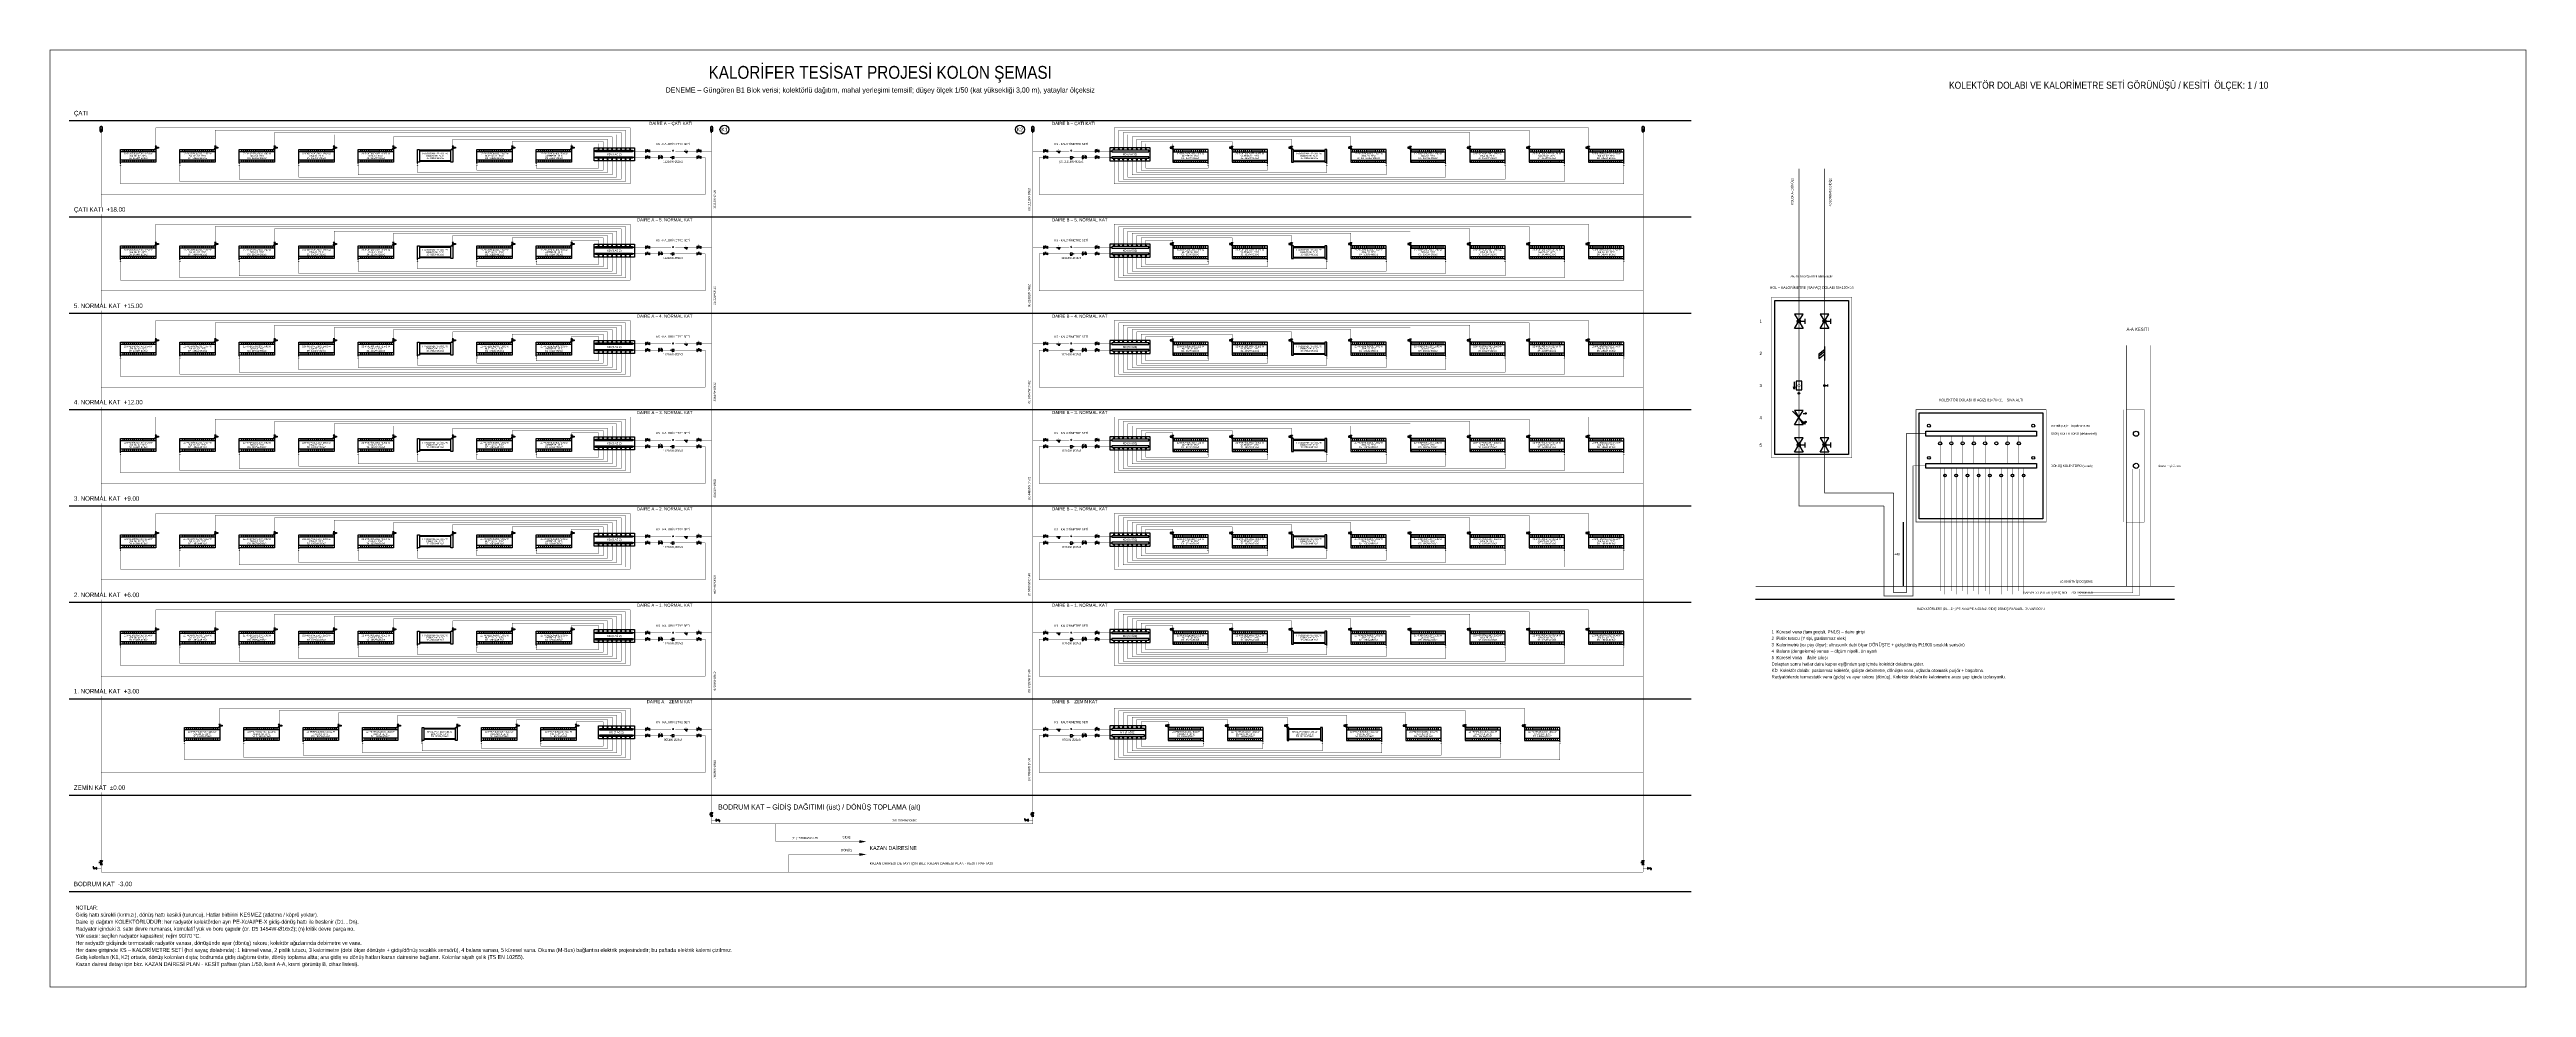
# Model space of a CAD drawing. Header units: centimetres. Extents: x -61 to 14522, y -12981 to 1521.
# Drawn here: x 1939 to 9653, y -4499 to -1579 of the extents above; entities that cross this region are included whole.
import ezdxf
from ezdxf.enums import TextEntityAlignment as Align

# ---------------------------------------------------------------- set-up
doc = ezdxf.new("R2010")
doc.units = ezdxf.units.CM
doc.linetypes.add('DASHED', pattern=[1.524, 1.27, -0.254])
for name, color, linetype in [('ROTAS-BASLIK', 7, 'Continuous'), ('ROTAS-CIHAZ', 135, 'Continuous'), ('ROTAS-DENEME', 1, 'Continuous'), ('ROTAS-DETAY', 7, 'Continuous'), ('ROTAS-ISITMA-CAP', 41, 'Continuous'), ('ROTAS-ISITMA-DONUS', 30, 'DASHED'), ('ROTAS-ISITMA-GIDIS', 10, 'Continuous'), ('ROTAS-ISITMA-KOLEKTOR', 6, 'Continuous'), ('ROTAS-ISITMA-SEMBOL', 1, 'Continuous'), ('ROTAS-KAT-BANDI', 8, 'Continuous'), ('ROTAS-MASKE', 7, 'Continuous'), ('ROTAS-PAFTA', 7, 'Continuous'), ('ROTAS-RADYATOR', 2, 'Continuous'), ('ROTAS-VANA', 1, 'Continuous'), ('ROTAS-YAZI', 7, 'Continuous')]:
    doc.layers.add(name, color=color, linetype=linetype)
doc.styles.add('ROTAS', font='arial.ttf')

# ---------------------------------------------------------------- blocks, each defined once
blk = doc.blocks.new('ROTAS-KOLEKTOR-SEMA-7')
for p, q in [((0, 30), (6, 30)), ((0, 10), (6, 10)), ((14, 32.5), (14, 40)), ((14, 7.5), (14, 0)), ((28, 32.5), (28, 40)), ((28, 7.5), (28, 0)), ((42, 32.5), (42, 40)), ((42, 7.5), (42, 0)), ((56, 32.5), (56, 40)), ((56, 7.5), (56, 0)), ((70, 32.5), (70, 40)), ((70, 7.5), (70, 0)), ((84, 32.5), (84, 40)), ((84, 7.5), (84, 0)), ((98, 32.5), (98, 40)), ((98, 7.5), (98, 0)), ((108, 30), (110.5, 30)), ((108, 10), (110.5, 10))]:
    blk.add_line(p, q)
for points in [[(0, 0), (112, 0), (112, 40), (0, 40)], [(6, 27.5), (108, 27.5), (108, 32.5), (6, 32.5)], [(6, 7.5), (108, 7.5), (108, 12.5), (6, 12.5)]]:
    blk.add_lwpolyline(points, close=True)
for centre in [(14, 36), (14, 4), (28, 36), (28, 4), (42, 36), (42, 4), (56, 36), (56, 4), (70, 36), (70, 4), (84, 36), (84, 4), (98, 36), (98, 4)]:
    blk.add_circle(centre, 1.4)
blk = doc.blocks.new('ROTAS-R-KURESEL-VANA')
blk.add_hatch(color=7).paths.add_polyline_path([(2.4, 0), (2.3, 0.6), (2.1, 1.2), (1.7, 1.7), (1.2, 2.1), (0.6, 2.3), (0, 2.4), (-0.6, 2.3), (-1.2, 2.1), (-1.7, 1.7), (-2.1, 1.2), (-2.3, 0.6), (-2.4, 0), (-2.3, -0.6), (-2.1, -1.2), (-1.7, -1.7), (-1.2, -2.1), (-0.6, -2.3), (0, -2.4), (0.6, -2.3), (1.2, -2.1), (1.7, -1.7), (2.1, -1.2), (2.3, -0.6)])
for p, q in [((-3.6, 8.4), (3.6, 8.4)), ((0, 2.4), (0, 8.4))]:
    blk.add_line(p, q)
for points in [[(-10, 6), (-10, -6), (0, 0)], [(10, 6), (10, -6), (0, 0)]]:
    blk.add_lwpolyline(points, close=True)
blk.add_circle((0, 0), 2.4)
at = {"style": 'ROTAS'}
blk.add_attdef('NO', text='', height=6, dxfattribs=at).set_placement((0, 11), align=Align.BOTTOM_CENTER)
blk = doc.blocks.new('ROTAS-R-PISLIK-TUTUCU')
for p, q in [((-10, 0), (10, 0)), ((-2, 0), (4, -8))]:
    blk.add_line(p, q)
blk.add_lwpolyline([(-5, 0), (1, -8), (7, -8), (1, 0)])
at = {"style": 'ROTAS'}
blk.add_attdef('NO', text='', height=6, dxfattribs=at).set_placement((0, 5), align=Align.BOTTOM_CENTER)
blk = doc.blocks.new('ROTAS-KALORIMETRE-SENSOR')
blk.add_hatch(color=7).paths.add_polyline_path([(1.2, 0), (1.2, 0.3), (1, 0.6), (0.8, 0.8), (0.6, 1), (0.3, 1.2), (0, 1.2), (-0.3, 1.2), (-0.6, 1), (-0.8, 0.8), (-1, 0.6), (-1.2, 0.3), (-1.2, 0), (-1.2, -0.3), (-1, -0.6), (-0.8, -0.8), (-0.6, -1), (-0.3, -1.2), (0, -1.2), (0.3, -1.2), (0.6, -1), (0.8, -0.8), (1, -0.6), (1.2, -0.3)])
for p, q in [((-1.6, 4), (1.6, 4)), ((0, 1.2), (0, 4))]:
    blk.add_line(p, q)
blk.add_circle((0, 0), 1.2)
at = {"style": 'ROTAS'}
blk.add_attdef('NO', text='', height=6, dxfattribs=at).set_placement((0, 6), align=Align.BOTTOM_CENTER)
blk = doc.blocks.new('ROTAS-R-KALORIMETRE-SOL')
blk.add_hatch(color=7).paths.add_polyline_path([(-10, 0), (-10, 0), (-10, 1), (-10, 1), (-10, 1), (-11, 1), (-11, 1), (-11, 1), (-12, 1), (-12, 1), (-12, 1), (-12, 0), (-12, 0), (-12, 0), (-12, -1), (-12, -1), (-12, -1), (-11, -1), (-11, -1), (-11, -1), (-10, -1), (-10, -1), (-10, -1), (-10, 0)])
blk.add_line((5, -6), (-5, -6))
blk.add_lwpolyline([(-6, -4), (6, -4), (6, 4), (-6, 4)], close=True)
blk.add_lwpolyline([(-2, -8), (-5, -6), (-2, -5)])
blk.add_circle((-11, 0), 1.2)
at = {"style": 'ROTAS'}
blk.add_text('Q', height=4, dxfattribs=at).set_placement((0, 0), align=Align.MIDDLE_CENTER)
blk.add_attdef('NO', text='', height=6, dxfattribs=at).set_placement((0, 7), align=Align.BOTTOM_CENTER)
blk = doc.blocks.new('ROTAS-BALANS-VANASI')
for p, q in [((-9, -9), (9, 9)), ((-6, 6), (-6, 8.4)), ((6, 6), (6, 8.4))]:
    blk.add_line(p, q)
for points in [[(-10, 6), (-10, -6), (0, 0)], [(10, 6), (10, -6), (0, 0)]]:
    blk.add_lwpolyline(points, close=True)
blk.add_lwpolyline([(5.6, 7.3), (9, 9), (7.3, 5.6)])
for centre in [(-6, 9.4), (6, 9.4)]:
    blk.add_circle(centre, 1)
at = {"style": 'ROTAS'}
blk.add_attdef('NO', text='', height=6, dxfattribs=at).set_placement((0, 12), align=Align.BOTTOM_CENTER)
blk = doc.blocks.new('ROTAS-RADYATOR-SEMA')
for points in [[(107.8, -3), (112.2, -3), (110, -6.5)], [(107.8, -10), (112.2, -10), (110, -6.5)]]:
    blk.add_hatch(color=7).paths.add_polyline_path(points)
for p, q in [((0, 42), (0, 40)), ((0, 33), (110, 33)), ((0, 7), (110, 7)), ((6, 33), (6, 40)), ((6, 0), (6, 7)), ((12, 33), (12, 40)), ((12, 0), (12, 7)), ((18, 33), (18, 40)), ((18, 0), (18, 7)), ((24, 33), (24, 40)), ((24, 0), (24, 7)), ((30, 33), (30, 40)), ((30, 0), (30, 7)), ((36, 33), (36, 40)), ((36, 0), (36, 7)), ((42, 33), (42, 40)), ((42, 0), (42, 7)), ((48, 33), (48, 40)), ((48, 0), (48, 7)), ((54, 33), (54, 40)), ((54, 0), (54, 7)), ((60, 33), (60, 40)), ((60, 0), (60, 7)), ((66, 33), (66, 40)), ((66, 0), (66, 7)), ((72, 33), (72, 40)), ((72, 0), (72, 7)), ((78, 33), (78, 40)), ((78, 0), (78, 7)), ((84, 33), (84, 40)), ((84, 0), (84, 7)), ((90, 33), (90, 40)), ((90, 0), (90, 7)), ((96, 33), (96, 40)), ((96, 0), (96, 7)), ((102, 33), (102, 40)), ((102, 0), (102, 7)), ((110, -3), (110, 0))]:
    blk.add_line(p, q)
for points in [[(-8, 44.5), (-2.8, 44.5), (-2.8, 47.5), (-8, 47.5)], [(-2.5, 50), (2.5, 50), (0, 46)], [(-2.5, 42), (2.5, 42), (0, 46)], [(0, 0), (110, 0), (110, 40), (0, 40)]]:
    blk.add_lwpolyline(points, close=True)
blk = doc.blocks.new('ROTAS-HAVLUPAN-SEMA')
for points in [[(107.8, -3), (112.2, -3), (110, -6.5)], [(107.8, -10), (112.2, -10), (110, -6.5)]]:
    blk.add_hatch(color=7).paths.add_polyline_path(points)
for p, q in [((0, 42), (0, 40)), ((6, 37.5), (104, 37.5)), ((6, 35), (104, 35)), ((6, 5), (104, 5)), ((6, 2.5), (104, 2.5)), ((110, -3), (110, 0))]:
    blk.add_line(p, q)
for points in [[(-8, 44.5), (-2.8, 44.5), (-2.8, 47.5), (-8, 47.5)], [(-2.5, 50), (2.5, 50), (0, 46)], [(-2.5, 42), (2.5, 42), (0, 46)], [(0, 0), (6, 0), (6, 40), (0, 40)], [(104, 0), (110, 0), (110, 40), (104, 40)]]:
    blk.add_lwpolyline(points, close=True)
blk = doc.blocks.new('ROTAS-R-KALORIMETRE-SAG')
blk.add_hatch(color=7).paths.add_polyline_path([(12.2, 0), (12.2, 0.3), (12, 0.6), (11.8, 0.8), (11.6, 1), (11.3, 1.2), (11, 1.2), (10.7, 1.2), (10.4, 1), (10.2, 0.8), (10, 0.6), (9.8, 0.3), (9.8, 0), (9.8, -0.3), (10, -0.6), (10.2, -0.8), (10.4, -1), (10.7, -1.2), (11, -1.2), (11.3, -1.2), (11.6, -1), (11.8, -0.8), (12, -0.6), (12.2, -0.3)])
blk.add_line((-5, -6.5), (5, -6.5))
blk.add_lwpolyline([(-6, -4), (6, -4), (6, 4), (-6, 4)], close=True)
blk.add_lwpolyline([(2, -5.5), (5, -6.5), (2, -7.5)])
blk.add_circle((11, 0), 1.2)
at = {"style": 'ROTAS'}
blk.add_text('Q', height=4, dxfattribs=at).set_placement((0, 0), align=Align.MIDDLE_CENTER)
blk.add_attdef('NO', text='', height=6, dxfattribs=at).set_placement((0, 7), align=Align.BOTTOM_CENTER)
blk = doc.blocks.new('ROTAS-KOLEKTOR-SEMA-8')
for p, q in [((0, 30), (6, 30)), ((0, 10), (6, 10)), ((14, 32.5), (14, 40)), ((14, 7.5), (14, 0)), ((28, 32.5), (28, 40)), ((28, 7.5), (28, 0)), ((42, 32.5), (42, 40)), ((42, 7.5), (42, 0)), ((56, 32.5), (56, 40)), ((56, 7.5), (56, 0)), ((70, 32.5), (70, 40)), ((70, 7.5), (70, 0)), ((84, 32.5), (84, 40)), ((84, 7.5), (84, 0)), ((98, 32.5), (98, 40)), ((98, 7.5), (98, 0)), ((112, 32.5), (112, 40)), ((112, 7.5), (112, 0)), ((122, 30), (124.5, 30)), ((122, 10), (124.5, 10))]:
    blk.add_line(p, q)
for points in [[(0, 0), (126, 0), (126, 40), (0, 40)], [(6, 27.5), (122, 27.5), (122, 32.5), (6, 32.5)], [(6, 7.5), (122, 7.5), (122, 12.5), (6, 12.5)]]:
    blk.add_lwpolyline(points, close=True)
for centre in [(14, 36), (14, 4), (28, 36), (28, 4), (42, 36), (42, 4), (56, 36), (56, 4), (70, 36), (70, 4), (84, 36), (84, 4), (98, 36), (98, 4), (112, 36), (112, 4)]:
    blk.add_circle(centre, 1.4)
blk = doc.blocks.new('ROTAS-R-OHAC')
blk.add_line((0, 0), (0, 5))
blk.add_lwpolyline([(-4, 5), (4, 5), (4, 17), (-4, 17)], close=True)
blk.add_lwpolyline([(-1.6, 17), (-1.6, 20), (1.6, 20), (1.6, 17)])
blk.add_circle((0, 10), 2.4)
blk = doc.blocks.new('ROTAS-R-BOSALTMA')
for p, q in [((8, 0), (11, 0)), ((11, 0), (11, -7)), ((9, -7), (13, -7))]:
    blk.add_line(p, q)
for points in [[(-8, 4.8), (-8, -4.8), (0, 0)], [(8, 4.8), (8, -4.8), (0, 0)]]:
    blk.add_lwpolyline(points, close=True)

msp = doc.modelspace()

# ---------------------------------------------------------------- linework, layer by layer
at = {"layer": 'ROTAS-CIHAZ'}
for centre in [(4041, -1828), (4961, -1828)]:
    msp.add_circle(centre, 14, dxfattribs=at)
at = {"layer": 'ROTAS-DETAY', "const_width": 1.5}
for points in [[(7302, -2350), (7552, -2350), (7552, -2850), (7302, -2850)], [(7752, -2700), (8157, -2700), (8157, -3050), (7752, -3050)]]:
    msp.add_lwpolyline(points, close=True, dxfattribs=at)
at = {"layer": 'ROTAS-DETAY'}
for points in [[(7312, -2360), (7542, -2360), (7542, -2840), (7312, -2840)], [(7762, -2710), (8147, -2710), (8147, -3040), (7762, -3040)]]:
    msp.add_lwpolyline(points, close=True, dxfattribs=at)
for points, const_width in [([(8407, -2500), (8407, -3250)], 1.5), ([(8482, -2500), (8482, -3250)], 1.5), ([(8397, -2700), (8397, -3050)], 2), ([(8407, -2700), (8462, -2700), (8462, -3050), (8407, -3050)], 1), ([(7252, -3250), (8327, -3250)], 2), ([(8207, -3250), (8557, -3250)], 2)]:
    msp.add_lwpolyline(points, dxfattribs=dict(at, const_width=const_width))
for points in [[(7712, -3050), (7712, -3250)], [(7252, -3290), (8327, -3290)], [(8207, -3290), (8557, -3290)]]:
    msp.add_lwpolyline(points, dxfattribs=at)
at = {"layer": 'ROTAS-ISITMA-DONUS', "ltscale": 12, "const_width": 1}
for points in [[(2100, -4140), (2100, -1838)], [(6902, -4140), (6902, -1838)], [(3761, -1915), (3981, -1915), (3981, -2030), (2100, -2030)], [(2160, -1940), (2160, -1997), (3747, -1997), (3747, -1925)], [(2345, -1940), (2345, -1990), (3733, -1990), (3733, -1925)], [(2530, -1940), (2530, -1983), (3719, -1983), (3719, -1925)], [(2715, -1940), (2715, -1976), (3705, -1976), (3705, -1925)], [(2900, -1940), (2900, -1969), (3691, -1969), (3691, -1925)], [(3085, -1940), (3085, -1962), (3677, -1962), (3677, -1925)], [(3270, -1940), (3270, -1955), (3663, -1955), (3663, -1925)], [(3455, -1940), (3455, -1948), (3649, -1948), (3649, -1925)], [(5241, -1915), (5021, -1915), (5021, -2030), (6902, -2030)], [(6842, -1940), (6842, -1997), (5255, -1997), (5255, -1925)], [(6657, -1940), (6657, -1990), (5269, -1990), (5269, -1925)], [(6472, -1940), (6472, -1983), (5283, -1983), (5283, -1925)], [(6287, -1940), (6287, -1976), (5297, -1976), (5297, -1925)], [(6102, -1940), (6102, -1969), (5311, -1969), (5311, -1925)], [(5917, -1940), (5917, -1962), (5325, -1962), (5325, -1925)], [(5732, -1940), (5732, -1955), (5339, -1955), (5339, -1925)], [(5547, -1940), (5547, -1948), (5353, -1948), (5353, -1925)], [(3761, -2215), (3981, -2215), (3981, -2330), (2100, -2330)], [(2160, -2240), (2160, -2297), (3747, -2297), (3747, -2225)], [(2345, -2240), (2345, -2290), (3733, -2290), (3733, -2225)], [(2530, -2240), (2530, -2283), (3719, -2283), (3719, -2225)], [(2715, -2240), (2715, -2276), (3705, -2276), (3705, -2225)], [(2900, -2240), (2900, -2269), (3691, -2269), (3691, -2225)], [(3085, -2240), (3085, -2262), (3677, -2262), (3677, -2225)], [(3270, -2240), (3270, -2255), (3663, -2255), (3663, -2225)], [(3455, -2240), (3455, -2248), (3649, -2248), (3649, -2225)], [(5241, -2215), (5021, -2215), (5021, -2330), (6902, -2330)], [(6842, -2240), (6842, -2297), (5255, -2297), (5255, -2225)], [(6657, -2240), (6657, -2290), (5269, -2290), (5269, -2225)], [(6472, -2240), (6472, -2283), (5283, -2283), (5283, -2225)], [(6287, -2240), (6287, -2276), (5297, -2276), (5297, -2225)], [(6102, -2240), (6102, -2269), (5311, -2269), (5311, -2225)], [(5917, -2240), (5917, -2262), (5325, -2262), (5325, -2225)], [(5732, -2240), (5732, -2255), (5339, -2255), (5339, -2225)], [(5547, -2240), (5547, -2248), (5353, -2248), (5353, -2225)], [(3761, -2515), (3981, -2515), (3981, -2630), (2100, -2630)], [(2160, -2540), (2160, -2597), (3747, -2597), (3747, -2525)], [(2345, -2540), (2345, -2590), (3733, -2590), (3733, -2525)], [(2530, -2540), (2530, -2583), (3719, -2583), (3719, -2525)], [(2715, -2540), (2715, -2576), (3705, -2576), (3705, -2525)], [(2900, -2540), (2900, -2569), (3691, -2569), (3691, -2525)], [(3085, -2540), (3085, -2562), (3677, -2562), (3677, -2525)], [(3270, -2540), (3270, -2555), (3663, -2555), (3663, -2525)], [(3455, -2540), (3455, -2548), (3649, -2548), (3649, -2525)], [(5241, -2515), (5021, -2515), (5021, -2630), (6902, -2630)], [(6842, -2540), (6842, -2597), (5255, -2597), (5255, -2525)], [(6657, -2540), (6657, -2590), (5269, -2590), (5269, -2525)], [(6472, -2540), (6472, -2583), (5283, -2583), (5283, -2525)], [(6287, -2540), (6287, -2576), (5297, -2576), (5297, -2525)], [(6102, -2540), (6102, -2569), (5311, -2569), (5311, -2525)], [(5917, -2540), (5917, -2562), (5325, -2562), (5325, -2525)], [(5732, -2540), (5732, -2555), (5339, -2555), (5339, -2525)], [(5547, -2540), (5547, -2548), (5353, -2548), (5353, -2525)], [(3761, -2815), (3981, -2815), (3981, -2930), (2100, -2930)], [(2160, -2840), (2160, -2897), (3747, -2897), (3747, -2825)], [(2345, -2840), (2345, -2890), (3733, -2890), (3733, -2825)], [(2530, -2840), (2530, -2883), (3719, -2883), (3719, -2825)], [(2715, -2840), (2715, -2876), (3705, -2876), (3705, -2825)], [(2900, -2840), (2900, -2869), (3691, -2869), (3691, -2825)], [(3085, -2840), (3085, -2862), (3677, -2862), (3677, -2825)], [(3270, -2840), (3270, -2855), (3663, -2855), (3663, -2825)], [(3455, -2840), (3455, -2848), (3649, -2848), (3649, -2825)], [(5241, -2815), (5021, -2815), (5021, -2930), (6902, -2930)], [(6842, -2840), (6842, -2897), (5255, -2897), (5255, -2825)], [(6657, -2840), (6657, -2890), (5269, -2890), (5269, -2825)], [(6472, -2840), (6472, -2883), (5283, -2883), (5283, -2825)], [(6287, -2840), (6287, -2876), (5297, -2876), (5297, -2825)], [(6102, -2840), (6102, -2869), (5311, -2869), (5311, -2825)], [(5917, -2840), (5917, -2862), (5325, -2862), (5325, -2825)], [(5732, -2840), (5732, -2855), (5339, -2855), (5339, -2825)], [(5547, -2840), (5547, -2848), (5353, -2848), (5353, -2825)], [(3761, -3115), (3981, -3115), (3981, -3230), (2100, -3230)], [(2160, -3140), (2160, -3197), (3747, -3197), (3747, -3125)], [(2345, -3140), (2345, -3190), (3733, -3190), (3733, -3125)], [(2530, -3140), (2530, -3183), (3719, -3183), (3719, -3125)], [(2715, -3140), (2715, -3176), (3705, -3176), (3705, -3125)], [(2900, -3140), (2900, -3169), (3691, -3169), (3691, -3125)], [(3085, -3140), (3085, -3162), (3677, -3162), (3677, -3125)], [(3270, -3140), (3270, -3155), (3663, -3155), (3663, -3125)], [(3455, -3140), (3455, -3148), (3649, -3148), (3649, -3125)], [(5241, -3115), (5021, -3115), (5021, -3230), (6902, -3230)], [(6842, -3140), (6842, -3197), (5255, -3197), (5255, -3125)], [(6657, -3140), (6657, -3190), (5269, -3190), (5269, -3125)], [(6472, -3140), (6472, -3183), (5283, -3183), (5283, -3125)], [(6287, -3140), (6287, -3176), (5297, -3176), (5297, -3125)], [(6102, -3140), (6102, -3169), (5311, -3169), (5311, -3125)], [(5917, -3140), (5917, -3162), (5325, -3162), (5325, -3125)], [(5732, -3140), (5732, -3155), (5339, -3155), (5339, -3125)], [(5547, -3140), (5547, -3148), (5353, -3148), (5353, -3125)], [(3761, -3415), (3981, -3415), (3981, -3530), (2100, -3530)], [(2160, -3440), (2160, -3497), (3747, -3497), (3747, -3425)], [(2345, -3440), (2345, -3490), (3733, -3490), (3733, -3425)], [(2530, -3440), (2530, -3483), (3719, -3483), (3719, -3425)], [(2715, -3440), (2715, -3476), (3705, -3476), (3705, -3425)], [(2900, -3440), (2900, -3469), (3691, -3469), (3691, -3425)], [(3085, -3440), (3085, -3462), (3677, -3462), (3677, -3425)], [(3270, -3440), (3270, -3455), (3663, -3455), (3663, -3425)], [(3455, -3440), (3455, -3448), (3649, -3448), (3649, -3425)], [(5241, -3415), (5021, -3415), (5021, -3530), (6902, -3530)], [(6842, -3440), (6842, -3497), (5255, -3497), (5255, -3425)], [(6657, -3440), (6657, -3490), (5269, -3490), (5269, -3425)], [(6472, -3440), (6472, -3483), (5283, -3483), (5283, -3425)], [(6287, -3440), (6287, -3476), (5297, -3476), (5297, -3425)], [(6102, -3440), (6102, -3469), (5311, -3469), (5311, -3425)], [(5917, -3440), (5917, -3462), (5325, -3462), (5325, -3425)], [(5732, -3440), (5732, -3455), (5339, -3455), (5339, -3425)], [(5547, -3440), (5547, -3448), (5353, -3448), (5353, -3425)], [(3761, -3715), (3981, -3715), (3981, -3830), (2100, -3830)], [(2359, -3740), (2359, -3790), (3747, -3790), (3747, -3725)], [(2544, -3740), (2544, -3783), (3733, -3783), (3733, -3725)], [(2729, -3740), (2729, -3776), (3719, -3776), (3719, -3725)], [(2914, -3740), (2914, -3769), (3705, -3769), (3705, -3725)], [(3099, -3740), (3099, -3762), (3691, -3762), (3691, -3725)], [(3284, -3740), (3284, -3755), (3677, -3755), (3677, -3725)], [(3469, -3740), (3469, -3748), (3663, -3748), (3663, -3725)], [(5241, -3715), (5021, -3715), (5021, -3830), (6902, -3830)], [(6643, -3740), (6643, -3790), (5255, -3790), (5255, -3725)], [(6458, -3740), (6458, -3783), (5269, -3783), (5269, -3725)], [(6273, -3740), (6273, -3776), (5283, -3776), (5283, -3725)], [(6088, -3740), (6088, -3769), (5297, -3769), (5297, -3725)], [(5903, -3740), (5903, -3762), (5311, -3762), (5311, -3725)], [(5718, -3740), (5718, -3755), (5325, -3755), (5325, -3725)], [(5533, -3740), (5533, -3748), (5339, -3748), (5339, -3725)], [(4241, -4140), (4241, -4085), (4461, -4085)], [(2100, -4140), (6902, -4140)]]:
    msp.add_lwpolyline(points, dxfattribs=at)
at = {"layer": 'ROTAS-ISITMA-DONUS', "ltscale": 3}
for points, const_width in [([(7652, -3000), (7652, -3280), (7742, -3280), (7742, -2875), (7782, -2875)], 2), ([(7842, -2882.5), (7842, -3275)], 1), ([(7877, -2882.5), (7877, -3275)], 1), ([(7912, -2882.5), (7912, -3275)], 1), ([(7947, -2882.5), (7947, -3275)], 1), ([(7982, -2882.5), (7982, -3275)], 1), ([(8017, -2882.5), (8017, -3275)], 1), ([(8052, -2882.5), (8052, -3275)], 1), ([(8087, -2882.5), (8087, -3275)], 1), ([(8447, -2885), (8447, -3280), (8257, -3280)], 1)]:
    msp.add_lwpolyline(points, dxfattribs=dict(at, const_width=const_width))
at = {"layer": 'ROTAS-ISITMA-GIDIS'}
for points, const_width in [([(3747, -1885), (3747, -1823), (2270, -1823), (2270, -1880)], 1), ([(3733, -1885), (3733, -1830), (2455, -1830), (2455, -1880)], 1), ([(3719, -1885), (3719, -1837), (2640, -1837), (2640, -1880)], 1), ([(3705, -1885), (3705, -1844), (2825, -1844), (2825, -1880)], 1), ([(3691, -1885), (3691, -1851), (3010, -1851), (3010, -1880)], 1), ([(4001, -3990), (4001, -1838)], 1), ([(5001, -3990), (5001, -1838)], 1), ([(5255, -1885), (5255, -1823), (6732, -1823), (6732, -1880)], 1), ([(5269, -1885), (5269, -1830), (6547, -1830), (6547, -1880)], 1), ([(5283, -1885), (5283, -1837), (6362, -1837), (6362, -1880)], 1), ([(5297, -1885), (5297, -1844), (6177, -1844), (6177, -1880)], 1), ([(5311, -1885), (5311, -1851), (5992, -1851), (5992, -1880)], 1), ([(3677, -1885), (3677, -1858), (3195, -1858), (3195, -1880)], 1), ([(3663, -1885), (3663, -1865), (3380, -1865), (3380, -1880)], 1), ([(3649, -1885), (3649, -1872), (3565, -1872), (3565, -1880)], 1), ([(4001, -1895), (3761, -1895)], 1), ([(5001, -1895), (5241, -1895)], 1), ([(5325, -1885), (5325, -1858), (5807, -1858), (5807, -1880)], 1), ([(5339, -1885), (5339, -1865), (5622, -1865), (5622, -1880)], 1), ([(5353, -1885), (5353, -1872), (5437, -1872), (5437, -1880)], 1), ([(3747, -2185), (3747, -2123), (2270, -2123), (2270, -2180)], 1), ([(3733, -2185), (3733, -2130), (2455, -2130), (2455, -2180)], 1), ([(3719, -2185), (3719, -2137), (2640, -2137), (2640, -2180)], 1), ([(3705, -2185), (3705, -2144), (2825, -2144), (2825, -2180)], 1), ([(3691, -2185), (3691, -2151), (3010, -2151), (3010, -2180)], 1), ([(3677, -2185), (3677, -2158), (3195, -2158), (3195, -2180)], 1), ([(5255, -2185), (5255, -2123), (6732, -2123), (6732, -2180)], 1), ([(5269, -2185), (5269, -2130), (6547, -2130), (6547, -2180)], 1), ([(5283, -2185), (5283, -2137), (6362, -2137), (6362, -2180)], 1), ([(5297, -2185), (5297, -2144), (6177, -2144), (6177, -2180)], 1), ([(5311, -2185), (5311, -2151), (5992, -2151), (5992, -2180)], 1), ([(5325, -2185), (5325, -2158), (5807, -2158), (5807, -2180)], 1), ([(3663, -2185), (3663, -2165), (3380, -2165), (3380, -2180)], 1), ([(3649, -2185), (3649, -2172), (3565, -2172), (3565, -2180)], 1), ([(4001, -2195), (3761, -2195)], 1), ([(5001, -2195), (5241, -2195)], 1), ([(5339, -2185), (5339, -2165), (5622, -2165), (5622, -2180)], 1), ([(5353, -2185), (5353, -2172), (5437, -2172), (5437, -2180)], 1), ([(3747, -2485), (3747, -2423), (2270, -2423), (2270, -2480)], 1), ([(3733, -2485), (3733, -2430), (2455, -2430), (2455, -2480)], 1), ([(3719, -2485), (3719, -2437), (2640, -2437), (2640, -2480)], 1), ([(3705, -2485), (3705, -2444), (2825, -2444), (2825, -2480)], 1), ([(3691, -2485), (3691, -2451), (3010, -2451), (3010, -2480)], 1), ([(3677, -2485), (3677, -2458), (3195, -2458), (3195, -2480)], 1), ([(3663, -2485), (3663, -2465), (3380, -2465), (3380, -2480)], 1), ([(5255, -2485), (5255, -2423), (6732, -2423), (6732, -2480)], 1), ([(5269, -2485), (5269, -2430), (6547, -2430), (6547, -2480)], 1), ([(5283, -2485), (5283, -2437), (6362, -2437), (6362, -2480)], 1), ([(5297, -2485), (5297, -2444), (6177, -2444), (6177, -2480)], 1), ([(5311, -2485), (5311, -2451), (5992, -2451), (5992, -2480)], 1), ([(5325, -2485), (5325, -2458), (5807, -2458), (5807, -2480)], 1), ([(5339, -2485), (5339, -2465), (5622, -2465), (5622, -2480)], 1), ([(3649, -2485), (3649, -2472), (3565, -2472), (3565, -2480)], 1), ([(4001, -2495), (3761, -2495)], 1), ([(5001, -2495), (5241, -2495)], 1), ([(5353, -2485), (5353, -2472), (5437, -2472), (5437, -2480)], 1), ([(3747, -2785), (3747, -2723), (2270, -2723), (2270, -2780)], 1), ([(3733, -2785), (3733, -2730), (2455, -2730), (2455, -2780)], 1), ([(3719, -2785), (3719, -2737), (2640, -2737), (2640, -2780)], 1), ([(3705, -2785), (3705, -2744), (2825, -2744), (2825, -2780)], 1), ([(3691, -2785), (3691, -2751), (3010, -2751), (3010, -2780)], 1), ([(3677, -2785), (3677, -2758), (3195, -2758), (3195, -2780)], 1), ([(3663, -2785), (3663, -2765), (3380, -2765), (3380, -2780)], 1), ([(3649, -2785), (3649, -2772), (3565, -2772), (3565, -2780)], 1), ([(5255, -2785), (5255, -2723), (6732, -2723), (6732, -2780)], 1), ([(5269, -2785), (5269, -2730), (6547, -2730), (6547, -2780)], 1), ([(5283, -2785), (5283, -2737), (6362, -2737), (6362, -2780)], 1), ([(5297, -2785), (5297, -2744), (6177, -2744), (6177, -2780)], 1), ([(5311, -2785), (5311, -2751), (5992, -2751), (5992, -2780)], 1), ([(5325, -2785), (5325, -2758), (5807, -2758), (5807, -2780)], 1), ([(5339, -2785), (5339, -2765), (5622, -2765), (5622, -2780)], 1), ([(5353, -2785), (5353, -2772), (5437, -2772), (5437, -2780)], 1), ([(7682, -2960), (7682, -3270), (7722, -3270), (7722, -2775), (7782, -2775)], 2), ([(4001, -2795), (3761, -2795)], 1), ([(5001, -2795), (5241, -2795)], 1), ([(7827, -2782.5), (7827, -2867.5)], 1), ([(7862, -2782.5), (7862, -2867.5)], 1), ([(7897, -2782.5), (7897, -2867.5)], 1), ([(7932, -2782.5), (7932, -2867.5)], 1), ([(7967, -2782.5), (7967, -2867.5)], 1), ([(8002, -2782.5), (8002, -2867.5)], 1), ([(8037, -2782.5), (8037, -2867.5)], 1), ([(8072, -2782.5), (8072, -2867.5)], 1), ([(7827, -2882.5), (7827, -3265)], 1), ([(7862, -2882.5), (7862, -3265)], 1), ([(7897, -2882.5), (7897, -3265)], 1), ([(7932, -2882.5), (7932, -3265)], 1), ([(7967, -2882.5), (7967, -3265)], 1), ([(8002, -2882.5), (8002, -3265)], 1), ([(8037, -2882.5), (8037, -3265)], 1), ([(8072, -2882.5), (8072, -3265)], 1), ([(8427, -2885), (8427, -3270), (8257, -3270)], 1), ([(3747, -3085), (3747, -3023), (2270, -3023), (2270, -3080)], 1), ([(3733, -3085), (3733, -3030), (2455, -3030), (2455, -3080)], 1), ([(3719, -3085), (3719, -3037), (2640, -3037), (2640, -3080)], 1), ([(3705, -3085), (3705, -3044), (2825, -3044), (2825, -3080)], 1), ([(3691, -3085), (3691, -3051), (3010, -3051), (3010, -3080)], 1), ([(3677, -3085), (3677, -3058), (3195, -3058), (3195, -3080)], 1), ([(3663, -3085), (3663, -3065), (3380, -3065), (3380, -3080)], 1), ([(3649, -3085), (3649, -3072), (3565, -3072), (3565, -3080)], 1), ([(5255, -3085), (5255, -3023), (6732, -3023), (6732, -3080)], 1), ([(5269, -3085), (5269, -3030), (6547, -3030), (6547, -3080)], 1), ([(5283, -3085), (5283, -3037), (6362, -3037), (6362, -3080)], 1), ([(5297, -3085), (5297, -3044), (6177, -3044), (6177, -3080)], 1), ([(5311, -3085), (5311, -3051), (5992, -3051), (5992, -3080)], 1), ([(5325, -3085), (5325, -3058), (5807, -3058), (5807, -3080)], 1), ([(5339, -3085), (5339, -3065), (5622, -3065), (5622, -3080)], 1), ([(5353, -3085), (5353, -3072), (5437, -3072), (5437, -3080)], 1), ([(4001, -3095), (3761, -3095)], 1), ([(5001, -3095), (5241, -3095)], 1), ([(3747, -3385), (3747, -3323), (2270, -3323), (2270, -3380)], 1), ([(3733, -3385), (3733, -3330), (2455, -3330), (2455, -3380)], 1), ([(3719, -3385), (3719, -3337), (2640, -3337), (2640, -3380)], 1), ([(3705, -3385), (3705, -3344), (2825, -3344), (2825, -3380)], 1), ([(3691, -3385), (3691, -3351), (3010, -3351), (3010, -3380)], 1), ([(3677, -3385), (3677, -3358), (3195, -3358), (3195, -3380)], 1), ([(3663, -3385), (3663, -3365), (3380, -3365), (3380, -3380)], 1), ([(3649, -3385), (3649, -3372), (3565, -3372), (3565, -3380)], 1), ([(5255, -3385), (5255, -3323), (6732, -3323), (6732, -3380)], 1), ([(5269, -3385), (5269, -3330), (6547, -3330), (6547, -3380)], 1), ([(5283, -3385), (5283, -3337), (6362, -3337), (6362, -3380)], 1), ([(5297, -3385), (5297, -3344), (6177, -3344), (6177, -3380)], 1), ([(5311, -3385), (5311, -3351), (5992, -3351), (5992, -3380)], 1), ([(5325, -3385), (5325, -3358), (5807, -3358), (5807, -3380)], 1), ([(5339, -3385), (5339, -3365), (5622, -3365), (5622, -3380)], 1), ([(5353, -3385), (5353, -3372), (5437, -3372), (5437, -3380)], 1), ([(4001, -3395), (3761, -3395)], 1), ([(5001, -3395), (5241, -3395)], 1), ([(3747, -3685), (3747, -3630), (2469, -3630), (2469, -3680)], 1), ([(3733, -3685), (3733, -3637), (2654, -3637), (2654, -3680)], 1), ([(3719, -3685), (3719, -3644), (2839, -3644), (2839, -3680)], 1), ([(3705, -3685), (3705, -3651), (3024, -3651), (3024, -3680)], 1), ([(3691, -3685), (3691, -3658), (3209, -3658), (3209, -3680)], 1), ([(3677, -3685), (3677, -3665), (3394, -3665), (3394, -3680)], 1), ([(3663, -3685), (3663, -3672), (3579, -3672), (3579, -3680)], 1), ([(4001, -3695), (3761, -3695)], 1), ([(5001, -3695), (5241, -3695)], 1), ([(5255, -3685), (5255, -3630), (6533, -3630), (6533, -3680)], 1), ([(5269, -3685), (5269, -3637), (6348, -3637), (6348, -3680)], 1), ([(5283, -3685), (5283, -3644), (6163, -3644), (6163, -3680)], 1), ([(5297, -3685), (5297, -3651), (5978, -3651), (5978, -3680)], 1), ([(5311, -3685), (5311, -3658), (5793, -3658), (5793, -3680)], 1), ([(5325, -3685), (5325, -3665), (5608, -3665), (5608, -3680)], 1), ([(5339, -3685), (5339, -3672), (5423, -3672), (5423, -3680)], 1), ([(4001, -3990), (5001, -3990)], 1), ([(4201, -3990), (4201, -4045), (4461, -4045)], 1)]:
    msp.add_lwpolyline(points, dxfattribs=dict(at, const_width=const_width))
at = {"layer": 'ROTAS-ISITMA-KOLEKTOR'}
for points in [[(7782, -2767.5), (8127, -2767.5), (8127, -2782.5), (7782, -2782.5)], [(7782, -2867.5), (8127, -2867.5), (8127, -2882.5), (7782, -2882.5)]]:
    msp.add_lwpolyline(points, close=True, dxfattribs=at)
for centre in [(8437, -2775), (8437, -2875)]:
    msp.add_circle(centre, 8, dxfattribs=at)
at = {"layer": 'ROTAS-ISITMA-SEMBOL', "color": 10}
msp.add_lwpolyline([(4461, -4045, 9, 0, 0), (4483, -4045, 0, 0, 0)], format="xyseb", dxfattribs=at)
at = {"layer": 'ROTAS-ISITMA-SEMBOL', "color": 30}
msp.add_lwpolyline([(4461, -4085, 9, 0, 0), (4483, -4085, 0, 0, 0)], format="xyseb", dxfattribs=at)
at = {"layer": 'ROTAS-ISITMA-SEMBOL'}
for centre, radius in [((7792, -2750), 4.5), ((8117, -2750), 4.5), ((7792, -2850), 4.5), ((7827, -2805), 5), ((7862, -2805), 5), ((7897, -2805), 5), ((7932, -2805), 5), ((7967, -2805), 5), ((8002, -2805), 5), ((8037, -2805), 5), ((8072, -2805), 5), ((8117, -2850), 4.5), ((7842, -2905), 4), ((7877, -2905), 4), ((7912, -2905), 4), ((7947, -2905), 4), ((7982, -2905), 4), ((8017, -2905), 4), ((8052, -2905), 4), ((8087, -2905), 4)]:
    msp.add_circle(centre, radius, dxfattribs=at)
at = {"layer": 'ROTAS-KAT-BANDI'}
for points in [[(2000, -1800), (7052, -1800)], [(2000, -2100), (7052, -2100)], [(2000, -2400), (7052, -2400)], [(2000, -2700), (7052, -2700)], [(2000, -3000), (7052, -3000)], [(2000, -3300), (7052, -3300)], [(2000, -3600), (7052, -3600)], [(2000, -3900), (7052, -3900)], [(2000, -4200), (7052, -4200)]]:
    msp.add_lwpolyline(points, dxfattribs=at)

# ---------------------------------------------------------------- block references
at = {"layer": 'ROTAS-ISITMA-KOLEKTOR', "xscale": -1}
for name, p in [('ROTAS-KOLEKTOR-SEMA-8', (3761, -1925)), ('ROTAS-KOLEKTOR-SEMA-8', (3761, -2225)), ('ROTAS-KOLEKTOR-SEMA-8', (3761, -2525)), ('ROTAS-KOLEKTOR-SEMA-8', (3761, -2825)), ('ROTAS-KOLEKTOR-SEMA-8', (3761, -3125)), ('ROTAS-KOLEKTOR-SEMA-8', (3761, -3425)), ('ROTAS-KOLEKTOR-SEMA-7', (3761, -3725))]:
    msp.add_blockref(name, p, dxfattribs=at)
at = {"layer": 'ROTAS-ISITMA-KOLEKTOR'}
for name, p in [('ROTAS-KOLEKTOR-SEMA-8', (5241, -1925)), ('ROTAS-KOLEKTOR-SEMA-8', (5241, -2225)), ('ROTAS-KOLEKTOR-SEMA-8', (5241, -2525)), ('ROTAS-KOLEKTOR-SEMA-8', (5241, -2825)), ('ROTAS-KOLEKTOR-SEMA-8', (5241, -3125)), ('ROTAS-KOLEKTOR-SEMA-8', (5241, -3425)), ('ROTAS-KOLEKTOR-SEMA-7', (5241, -3725))]:
    msp.add_blockref(name, p, dxfattribs=at)
at = {"layer": 'ROTAS-RADYATOR', "xscale": -1}
for name, p in [('ROTAS-RADYATOR-SEMA', (2270, -1930)), ('ROTAS-RADYATOR-SEMA', (2455, -1930)), ('ROTAS-RADYATOR-SEMA', (2640, -1930)), ('ROTAS-RADYATOR-SEMA', (2825, -1930)), ('ROTAS-RADYATOR-SEMA', (3010, -1930)), ('ROTAS-HAVLUPAN-SEMA', (3195, -1930)), ('ROTAS-RADYATOR-SEMA', (3380, -1930)), ('ROTAS-RADYATOR-SEMA', (3565, -1930)), ('ROTAS-RADYATOR-SEMA', (2270, -2230)), ('ROTAS-RADYATOR-SEMA', (2455, -2230)), ('ROTAS-RADYATOR-SEMA', (2640, -2230)), ('ROTAS-RADYATOR-SEMA', (2825, -2230)), ('ROTAS-RADYATOR-SEMA', (3010, -2230)), ('ROTAS-HAVLUPAN-SEMA', (3195, -2230)), ('ROTAS-RADYATOR-SEMA', (3380, -2230)), ('ROTAS-RADYATOR-SEMA', (3565, -2230)), ('ROTAS-RADYATOR-SEMA', (2270, -2530)), ('ROTAS-RADYATOR-SEMA', (2455, -2530)), ('ROTAS-RADYATOR-SEMA', (2640, -2530)), ('ROTAS-RADYATOR-SEMA', (2825, -2530)), ('ROTAS-RADYATOR-SEMA', (3010, -2530)), ('ROTAS-HAVLUPAN-SEMA', (3195, -2530)), ('ROTAS-RADYATOR-SEMA', (3380, -2530)), ('ROTAS-RADYATOR-SEMA', (3565, -2530)), ('ROTAS-RADYATOR-SEMA', (2270, -2830)), ('ROTAS-RADYATOR-SEMA', (2455, -2830)), ('ROTAS-RADYATOR-SEMA', (2640, -2830)), ('ROTAS-RADYATOR-SEMA', (2825, -2830)), ('ROTAS-RADYATOR-SEMA', (3010, -2830)), ('ROTAS-HAVLUPAN-SEMA', (3195, -2830)), ('ROTAS-RADYATOR-SEMA', (3380, -2830)), ('ROTAS-RADYATOR-SEMA', (3565, -2830)), ('ROTAS-RADYATOR-SEMA', (2270, -3130)), ('ROTAS-RADYATOR-SEMA', (2455, -3130)), ('ROTAS-RADYATOR-SEMA', (2640, -3130)), ('ROTAS-RADYATOR-SEMA', (2825, -3130)), ('ROTAS-RADYATOR-SEMA', (3010, -3130)), ('ROTAS-HAVLUPAN-SEMA', (3195, -3130)), ('ROTAS-RADYATOR-SEMA', (3380, -3130)), ('ROTAS-RADYATOR-SEMA', (3565, -3130)), ('ROTAS-RADYATOR-SEMA', (2270, -3430)), ('ROTAS-RADYATOR-SEMA', (2455, -3430)), ('ROTAS-RADYATOR-SEMA', (2640, -3430)), ('ROTAS-RADYATOR-SEMA', (2825, -3430)), ('ROTAS-RADYATOR-SEMA', (3010, -3430)), ('ROTAS-HAVLUPAN-SEMA', (3195, -3430)), ('ROTAS-RADYATOR-SEMA', (3380, -3430)), ('ROTAS-RADYATOR-SEMA', (3565, -3430)), ('ROTAS-RADYATOR-SEMA', (2469, -3730)), ('ROTAS-RADYATOR-SEMA', (2654, -3730)), ('ROTAS-RADYATOR-SEMA', (2839, -3730)), ('ROTAS-RADYATOR-SEMA', (3024, -3730)), ('ROTAS-HAVLUPAN-SEMA', (3209, -3730)), ('ROTAS-RADYATOR-SEMA', (3394, -3730)), ('ROTAS-RADYATOR-SEMA', (3579, -3730))]:
    msp.add_blockref(name, p, dxfattribs=at)
at = {"layer": 'ROTAS-RADYATOR'}
for name, p in [('ROTAS-RADYATOR-SEMA', (5437, -1930)), ('ROTAS-RADYATOR-SEMA', (5622, -1930)), ('ROTAS-HAVLUPAN-SEMA', (5807, -1930)), ('ROTAS-RADYATOR-SEMA', (5992, -1930)), ('ROTAS-RADYATOR-SEMA', (6177, -1930)), ('ROTAS-RADYATOR-SEMA', (6362, -1930)), ('ROTAS-RADYATOR-SEMA', (6547, -1930)), ('ROTAS-RADYATOR-SEMA', (6732, -1930)), ('ROTAS-RADYATOR-SEMA', (5437, -2230)), ('ROTAS-RADYATOR-SEMA', (5622, -2230)), ('ROTAS-HAVLUPAN-SEMA', (5807, -2230)), ('ROTAS-RADYATOR-SEMA', (5992, -2230)), ('ROTAS-RADYATOR-SEMA', (6177, -2230)), ('ROTAS-RADYATOR-SEMA', (6362, -2230)), ('ROTAS-RADYATOR-SEMA', (6547, -2230)), ('ROTAS-RADYATOR-SEMA', (6732, -2230)), ('ROTAS-RADYATOR-SEMA', (5437, -2530)), ('ROTAS-RADYATOR-SEMA', (5622, -2530)), ('ROTAS-HAVLUPAN-SEMA', (5807, -2530)), ('ROTAS-RADYATOR-SEMA', (5992, -2530)), ('ROTAS-RADYATOR-SEMA', (6177, -2530)), ('ROTAS-RADYATOR-SEMA', (6362, -2530)), ('ROTAS-RADYATOR-SEMA', (6547, -2530)), ('ROTAS-RADYATOR-SEMA', (6732, -2530)), ('ROTAS-RADYATOR-SEMA', (5437, -2830)), ('ROTAS-RADYATOR-SEMA', (5622, -2830)), ('ROTAS-HAVLUPAN-SEMA', (5807, -2830)), ('ROTAS-RADYATOR-SEMA', (5992, -2830)), ('ROTAS-RADYATOR-SEMA', (6177, -2830)), ('ROTAS-RADYATOR-SEMA', (6362, -2830)), ('ROTAS-RADYATOR-SEMA', (6547, -2830)), ('ROTAS-RADYATOR-SEMA', (6732, -2830)), ('ROTAS-RADYATOR-SEMA', (5437, -3130)), ('ROTAS-RADYATOR-SEMA', (5622, -3130)), ('ROTAS-HAVLUPAN-SEMA', (5807, -3130)), ('ROTAS-RADYATOR-SEMA', (5992, -3130)), ('ROTAS-RADYATOR-SEMA', (6177, -3130)), ('ROTAS-RADYATOR-SEMA', (6362, -3130)), ('ROTAS-RADYATOR-SEMA', (6547, -3130)), ('ROTAS-RADYATOR-SEMA', (6732, -3130)), ('ROTAS-RADYATOR-SEMA', (5437, -3430)), ('ROTAS-RADYATOR-SEMA', (5622, -3430)), ('ROTAS-HAVLUPAN-SEMA', (5807, -3430)), ('ROTAS-RADYATOR-SEMA', (5992, -3430)), ('ROTAS-RADYATOR-SEMA', (6177, -3430)), ('ROTAS-RADYATOR-SEMA', (6362, -3430)), ('ROTAS-RADYATOR-SEMA', (6547, -3430)), ('ROTAS-RADYATOR-SEMA', (6732, -3430)), ('ROTAS-RADYATOR-SEMA', (5423, -3730)), ('ROTAS-RADYATOR-SEMA', (5608, -3730)), ('ROTAS-HAVLUPAN-SEMA', (5793, -3730)), ('ROTAS-RADYATOR-SEMA', (5978, -3730)), ('ROTAS-RADYATOR-SEMA', (6163, -3730)), ('ROTAS-RADYATOR-SEMA', (6348, -3730)), ('ROTAS-RADYATOR-SEMA', (6533, -3730))]:
    msp.add_blockref(name, p, dxfattribs=at)
at = {"layer": 'ROTAS-VANA'}
for p in [(2100, -1838), (4001, -1838), (5001, -1838), (6902, -1838)]:
    msp.add_blockref('ROTAS-R-OHAC', p, dxfattribs=at)

# ---------------------------------------------------------------- texts
at = {"layer": 'ROTAS-BASLIK', "style": 'ROTAS', "width": 0.85}
msp.add_text('KOLEKTÖR DOLABI VE KALORİMETRE SETİ GÖRÜNÜŞÜ / KESİTİ  ÖLÇEK: 1 / 10', height=22, dxfattribs=at).set_placement((8352, -1690), align=Align.MIDDLE_CENTER)
at = {"layer": 'ROTAS-CIHAZ', "style": 'ROTAS', "width": 0.85}
for s, p in [('K1', (4041, -1828)), ('K2', (4961, -1828))]:
    msp.add_text(s, height=12, dxfattribs=at).set_placement(p, align=Align.MIDDLE_CENTER)
at = {"layer": 'ROTAS-DETAY', "style": 'ROTAS', "width": 0.85}
for s, height, p in [('HOL – KALORİMETRE (SAYAÇ) DOLABI 50×100×15', 8, (7427, -2320)), ('okuma kapağı ortak alana açılır', 7, (7427, -2285)), ('A-A KESİTİ', 10, (8442, -2450)), ('KOLEKTÖR DOLABI (8 AĞIZ) 81×70×11 – SIVA ALTI', 8, (7954.5, -2670)), ('RADYATÖRLERE (D1…Dn) PE-Xc/Al/PE-X Ø16x2, GİDİŞ-DÖNÜŞ PARALEL, DUVAR BOYU', 7, (7954.5, -3320))]:
    msp.add_text(s, height=height, dxfattribs=at).set_placement(p, align=Align.MIDDLE_CENTER)
for s, height, p in [('1', 10, (7272, -2425)), ('2', 10, (7272, -2525)), ('3', 10, (7272, -2625)), ('4', 10, (7272, -2725)), ('5', 10, (7272, -2810)), ('+40', 8, (7702, -3150)), ('±0,00 BİTMİŞ DÖŞEME', 7, (8302, -3235)), ('ŞAP (PEX HATLAR ŞAP İÇİNDE, İZOLASYONLU)', 7, (8302, -3270))]:
    msp.add_text(s, height=height, dxfattribs=at).set_placement(p, align=Align.MIDDLE_RIGHT)
for s, height, p in [('otomatik purjör + boşaltma vanası', 6, (8172, -2750)), ('duvar nişi 11 cm', 7, (8507, -2875))]:
    msp.add_text(s, height=height, dxfattribs=at).set_placement(p, align=Align.MIDDLE_LEFT)
at = {"layer": 'ROTAS-ISITMA-CAP', "style": 'ROTAS', "width": 0.85}
for s, p in [('D8  1454W-Ø16x2', (2215, -1917)), ('D7  1454W-Ø16x2', (2400, -1917)), ('D6  1662W-Ø16x2', (2585, -1917)), ('D5  1662W-Ø16x2', (2770, -1917)), ('D4  1662W-Ø16x2', (2955, -1917)), ('D3  831W-Ø16x2', (3140, -1917)), ('D2  1662W-Ø16x2', (3325, -1917)), ('D1  831W-Ø16x2', (3510, -1917)), ('D1  831W-Ø16x2', (5492, -1917)), ('D2  1662W-Ø16x2', (5677, -1917)), ('D3  831W-Ø16x2', (5862, -1917)), ('(1) D4  1662W-Ø16x2', (6047, -1917)), ('D5  1662W-Ø16x2', (6232, -1917)), ('D6  1662W-Ø16x2', (6417, -1917)), ('D7  1454W-Ø16x2', (6602, -1917)), ('D8  1454W-Ø16x2', (6787, -1917)), ('D8  1454W-Ø16x2', (2215, -2217)), ('D7  1454W-Ø16x2', (2400, -2217)), ('D6  1662W-Ø16x2', (2585, -2217)), ('D5  1662W-Ø16x2', (2770, -2217)), ('D4  1662W-Ø16x2', (2955, -2217)), ('D3  831W-Ø16x2', (3140, -2217)), ('D2  1662W-Ø16x2', (3325, -2217)), ('D1  831W-Ø16x2', (3510, -2217)), ('D1  831W-Ø16x2', (5492, -2217)), ('D2  1662W-Ø16x2', (5677, -2217)), ('D3  831W-Ø16x2', (5862, -2217)), ('D4  1662W-Ø16x2', (6047, -2217)), ('D5  1662W-Ø16x2', (6232, -2217)), ('D6  1662W-Ø16x2', (6417, -2217)), ('D7  1454W-Ø16x2', (6602, -2217)), ('D8  1454W-Ø16x2', (6787, -2217)), ('D8  1454W-Ø16x2', (2215, -2517)), ('D7  1454W-Ø16x2', (2400, -2517)), ('D6  1662W-Ø16x2', (2585, -2517)), ('D5  1662W-Ø16x2', (2770, -2517)), ('D4  1662W-Ø16x2', (2955, -2517)), ('D3  831W-Ø16x2', (3140, -2517)), ('D2  1662W-Ø16x2', (3325, -2517)), ('D1  831W-Ø16x2', (3510, -2517)), ('D1  831W-Ø16x2', (5492, -2517)), ('D2  1662W-Ø16x2', (5677, -2517)), ('D3  831W-Ø16x2', (5862, -2517)), ('D4  1662W-Ø16x2', (6047, -2517)), ('D5  1662W-Ø16x2', (6232, -2517)), ('D6  1662W-Ø16x2', (6417, -2517)), ('D7  1454W-Ø16x2', (6602, -2517)), ('D8  1454W-Ø16x2', (6787, -2517)), ('D8  1454W-Ø16x2', (2215, -2817)), ('D7  1454W-Ø16x2', (2400, -2817)), ('D6  1662W-Ø16x2', (2585, -2817)), ('D5  1662W-Ø16x2', (2770, -2817)), ('D4  1662W-Ø16x2', (2955, -2817)), ('D3  831W-Ø16x2', (3140, -2817)), ('D2  1662W-Ø16x2', (3325, -2817)), ('D1  831W-Ø16x2', (3510, -2817)), ('D1  831W-Ø16x2', (5492, -2817)), ('D2  1662W-Ø16x2', (5677, -2817)), ('D3  831W-Ø16x2', (5862, -2817)), ('D4  1662W-Ø16x2', (6047, -2817)), ('D5  1662W-Ø16x2', (6232, -2817)), ('D6  1662W-Ø16x2', (6417, -2817)), ('D7  1454W-Ø16x2', (6602, -2817)), ('D8  1454W-Ø16x2', (6787, -2817)), ('D8  1454W-Ø16x2', (2215, -3117)), ('D7  1454W-Ø16x2', (2400, -3117)), ('D6  1662W-Ø16x2', (2585, -3117)), ('D5  1662W-Ø16x2', (2770, -3117)), ('D4  1662W-Ø16x2', (2955, -3117)), ('D3  831W-Ø16x2', (3140, -3117)), ('D2  1662W-Ø16x2', (3325, -3117)), ('D1  831W-Ø16x2', (3510, -3117)), ('D1  831W-Ø16x2', (5492, -3117)), ('D2  1662W-Ø16x2', (5677, -3117)), ('D3  831W-Ø16x2', (5862, -3117)), ('D4  1662W-Ø16x2', (6047, -3117)), ('D5  1662W-Ø16x2', (6232, -3117)), ('D6  1662W-Ø16x2', (6417, -3117)), ('D7  1454W-Ø16x2', (6602, -3117)), ('D8  1454W-Ø16x2', (6787, -3117)), ('D8  1454W-Ø16x2', (2215, -3417)), ('D7  1454W-Ø16x2', (2400, -3417)), ('D6  1662W-Ø16x2', (2585, -3417)), ('D5  1662W-Ø16x2', (2770, -3417)), ('D4  1662W-Ø16x2', (2955, -3417)), ('D3  831W-Ø16x2', (3140, -3417)), ('D2  1662W-Ø16x2', (3325, -3417)), ('D1  831W-Ø16x2', (3510, -3417)), ('D1  831W-Ø16x2', (5492, -3417)), ('D2  1662W-Ø16x2', (5677, -3417)), ('D3  831W-Ø16x2', (5862, -3417)), ('D4  1662W-Ø16x2', (6047, -3417)), ('D5  1662W-Ø16x2', (6232, -3417)), ('D6  1662W-Ø16x2', (6417, -3417)), ('D7  1454W-Ø16x2', (6602, -3417)), ('D8  1454W-Ø16x2', (6787, -3417)), ('D7  1454W-Ø16x2', (2414, -3717)), ('D6  1454W-Ø16x2', (2599, -3717)), ('D5  1662W-Ø16x2', (2784, -3717)), ('D4  1662W-Ø16x2', (2969, -3717)), ('D3  831W-Ø16x2', (3154, -3717)), ('D2  1662W-Ø16x2', (3339, -3717)), ('D1  831W-Ø16x2', (3524, -3717)), ('D1  831W-Ø16x2', (5478, -3717)), ('D2  1662W-Ø16x2', (5663, -3717)), ('D3  831W-Ø16x2', (5848, -3717)), ('D4  1662W-Ø16x2', (6033, -3717)), ('D5  1662W-Ø16x2', (6218, -3717)), ('D6  1454W-Ø16x2', (6403, -3717)), ('D7  1454W-Ø16x2', (6588, -3717))]:
    msp.add_text(s, height=5.2, dxfattribs=at).set_placement(p, align=Align.MIDDLE_CENTER)
at = {"layer": 'ROTAS-ISITMA-DONUS', "style": 'ROTAS', "width": 0.85}
msp.add_text('KOLONA (DÖNÜŞ)', height=7, rotation=90, dxfattribs=at).set_placement((7372, -1980), align=Align.BOTTOM_RIGHT)
msp.add_text('DÖNÜŞ KOLEKTÖRÜ (vanalı)', height=7, dxfattribs=at).set_placement((8172, -2875), align=Align.MIDDLE_LEFT)
at = {"layer": 'ROTAS-ISITMA-GIDIS', "style": 'ROTAS', "width": 0.85}
msp.add_text('KOLONDAN (GİDİŞ)', height=7, rotation=90, dxfattribs=at).set_placement((7490, -1980), align=Align.BOTTOM_RIGHT)
msp.add_text('GİDİŞ KOLEKTÖRÜ (debimetreli)', height=7, dxfattribs=at).set_placement((8172, -2775), align=Align.MIDDLE_LEFT)
at = {"layer": 'ROTAS-RADYATOR', "style": 'ROTAS', "width": 0.85}
for s, p in [('22-PKKP/600x700 / 1454 W', (2215, -1903)), ('SALON 02  20°C', (2215, -1910)), ('22-PKKP/600x700 / 1454 W', (2400, -1903)), ('SALON 02  20°C', (2400, -1910)), ('22-PKKP/600x800 / 1662 W', (2585, -1903)), ('ODA 04  20°C', (2585, -1910)), ('22-PKKP/600x800 / 1662 W', (2770, -1903)), ('ODA 03  20°C', (2770, -1910)), ('22-PKKP/600x800 / 1662 W', (2955, -1903)), ('ODA 13  20°C', (2955, -1910)), ('HAVLUPAN 400 / 831 W', (3140, -1903)), ('BANYO 06  24°C', (3140, -1910)), ('22-PKKP/600x800 / 1662 W', (3325, -1903)), ('MUTFAK 01  20°C', (3325, -1910)), ('22-PKKP/600x400 / 831 W', (3510, -1903)), ('ANTRE 05  15°C', (3510, -1910)), ('22-PKKP/600x400 / 831 W', (5492, -1903)), ('ANTRE 05  15°C', (5492, -1910)), ('22-PKKP/600x800 / 1662 W', (5677, -1903)), ('MUTFAK 01  20°C', (5677, -1910)), ('HAVLUPAN 400 / 831 W', (5862, -1903)), ('BANYO 06  24°C', (5862, -1910)), ('22-PKKP/600x800 / 1662 W', (6047, -1903)), ('ODA 13  20°C', (6047, -1910)), ('22-PKKP/600x800 / 1662 W', (6232, -1903)), ('ODA 03  20°C', (6232, -1910)), ('22-PKKP/600x800 / 1662 W', (6417, -1903)), ('ODA 04  20°C', (6417, -1910)), ('22-PKKP/600x700 / 1454 W', (6602, -1903)), ('SALON 02  20°C', (6602, -1910)), ('22-PKKP/600x700 / 1454 W', (6787, -1903)), ('SALON 02  20°C', (6787, -1910)), ('22-PKKP/600x700 / 1454 W', (2215, -2203)), ('SALON 02  20°C', (2215, -2210)), ('22-PKKP/600x700 / 1454 W', (2400, -2203)), ('SALON 02  20°C', (2400, -2210)), ('22-PKKP/600x800 / 1662 W', (2585, -2203)), ('ODA 04  20°C', (2585, -2210)), ('22-PKKP/600x800 / 1662 W', (2770, -2203)), ('ODA 03  20°C', (2770, -2210)), ('22-PKKP/600x800 / 1662 W', (2955, -2203)), ('ODA 13  20°C', (2955, -2210)), ('HAVLUPAN 400 / 831 W', (3140, -2203)), ('BANYO 06  24°C', (3140, -2210)), ('22-PKKP/600x800 / 1662 W', (3325, -2203)), ('MUTFAK 01  20°C', (3325, -2210)), ('22-PKKP/600x400 / 831 W', (3510, -2203)), ('ANTRE 05  15°C', (3510, -2210)), ('22-PKKP/600x400 / 831 W', (5492, -2203)), ('ANTRE 05  15°C', (5492, -2210)), ('22-PKKP/600x800 / 1662 W', (5677, -2203)), ('MUTFAK 01  20°C', (5677, -2210)), ('HAVLUPAN 400 / 831 W', (5862, -2203)), ('BANYO 06  24°C', (5862, -2210)), ('22-PKKP/600x800 / 1662 W', (6047, -2203)), ('ODA 13  20°C', (6047, -2210)), ('22-PKKP/600x800 / 1662 W', (6232, -2203)), ('ODA 03  20°C', (6232, -2210)), ('22-PKKP/600x800 / 1662 W', (6417, -2203)), ('ODA 04  20°C', (6417, -2210)), ('22-PKKP/600x700 / 1454 W', (6602, -2203)), ('SALON 02  20°C', (6602, -2210)), ('22-PKKP/600x700 / 1454 W', (6787, -2203)), ('SALON 02  20°C', (6787, -2210)), ('22-PKKP/600x700 / 1454 W', (2215, -2503)), ('SALON 02  20°C', (2215, -2510)), ('22-PKKP/600x700 / 1454 W', (2400, -2503)), ('SALON 02  20°C', (2400, -2510)), ('22-PKKP/600x800 / 1662 W', (2585, -2503)), ('ODA 04  20°C', (2585, -2510)), ('22-PKKP/600x800 / 1662 W', (2770, -2503)), ('ODA 03  20°C', (2770, -2510)), ('22-PKKP/600x800 / 1662 W', (2955, -2503)), ('ODA 13  20°C', (2955, -2510)), ('HAVLUPAN 400 / 831 W', (3140, -2503)), ('BANYO 06  24°C', (3140, -2510)), ('22-PKKP/600x800 / 1662 W', (3325, -2503)), ('MUTFAK 01  20°C', (3325, -2510)), ('22-PKKP/600x400 / 831 W', (3510, -2503)), ('ANTRE 05  15°C', (3510, -2510)), ('22-PKKP/600x400 / 831 W', (5492, -2503)), ('ANTRE 05  15°C', (5492, -2510)), ('22-PKKP/600x800 / 1662 W', (5677, -2503)), ('MUTFAK 01  20°C', (5677, -2510)), ('HAVLUPAN 400 / 831 W', (5862, -2503)), ('BANYO 06  24°C', (5862, -2510)), ('22-PKKP/600x800 / 1662 W', (6047, -2503)), ('ODA 13  20°C', (6047, -2510)), ('22-PKKP/600x800 / 1662 W', (6232, -2503)), ('ODA 03  20°C', (6232, -2510)), ('22-PKKP/600x800 / 1662 W', (6417, -2503)), ('ODA 04  20°C', (6417, -2510)), ('22-PKKP/600x700 / 1454 W', (6602, -2503)), ('SALON 02  20°C', (6602, -2510)), ('22-PKKP/600x700 / 1454 W', (6787, -2503)), ('SALON 02  20°C', (6787, -2510)), ('22-PKKP/600x700 / 1454 W', (2215, -2803)), ('SALON 02  20°C', (2215, -2810)), ('22-PKKP/600x700 / 1454 W', (2400, -2803)), ('SALON 02  20°C', (2400, -2810)), ('22-PKKP/600x800 / 1662 W', (2585, -2803)), ('ODA 04  20°C', (2585, -2810)), ('22-PKKP/600x800 / 1662 W', (2770, -2803)), ('ODA 03  20°C', (2770, -2810)), ('22-PKKP/600x800 / 1662 W', (2955, -2803)), ('ODA 13  20°C', (2955, -2810)), ('HAVLUPAN 400 / 831 W', (3140, -2803)), ('BANYO 06  24°C', (3140, -2810)), ('22-PKKP/600x800 / 1662 W', (3325, -2803)), ('MUTFAK 01  20°C', (3325, -2810)), ('22-PKKP/600x400 / 831 W', (3510, -2803)), ('ANTRE 05  15°C', (3510, -2810)), ('22-PKKP/600x400 / 831 W', (5492, -2803)), ('ANTRE 05  15°C', (5492, -2810)), ('22-PKKP/600x800 / 1662 W', (5677, -2803)), ('MUTFAK 01  20°C', (5677, -2810)), ('HAVLUPAN 400 / 831 W', (5862, -2803)), ('BANYO 06  24°C', (5862, -2810)), ('22-PKKP/600x800 / 1662 W', (6047, -2803)), ('ODA 13  20°C', (6047, -2810)), ('22-PKKP/600x800 / 1662 W', (6232, -2803)), ('ODA 03  20°C', (6232, -2810)), ('22-PKKP/600x800 / 1662 W', (6417, -2803)), ('ODA 04  20°C', (6417, -2810)), ('22-PKKP/600x700 / 1454 W', (6602, -2803)), ('SALON 02  20°C', (6602, -2810)), ('22-PKKP/600x700 / 1454 W', (6787, -2803)), ('SALON 02  20°C', (6787, -2810)), ('22-PKKP/600x700 / 1454 W', (2215, -3103)), ('SALON 02  20°C', (2215, -3110)), ('22-PKKP/600x700 / 1454 W', (2400, -3103)), ('SALON 02  20°C', (2400, -3110)), ('22-PKKP/600x800 / 1662 W', (2585, -3103)), ('ODA 04  20°C', (2585, -3110)), ('22-PKKP/600x800 / 1662 W', (2770, -3103)), ('ODA 03  20°C', (2770, -3110)), ('22-PKKP/600x800 / 1662 W', (2955, -3103)), ('ODA 13  20°C', (2955, -3110)), ('HAVLUPAN 400 / 831 W', (3140, -3103)), ('BANYO 06  24°C', (3140, -3110)), ('22-PKKP/600x800 / 1662 W', (3325, -3103)), ('MUTFAK 01  20°C', (3325, -3110)), ('22-PKKP/600x400 / 831 W', (3510, -3103)), ('ANTRE 05  15°C', (3510, -3110)), ('22-PKKP/600x400 / 831 W', (5492, -3103)), ('ANTRE 05  15°C', (5492, -3110)), ('22-PKKP/600x800 / 1662 W', (5677, -3103)), ('MUTFAK 01  20°C', (5677, -3110)), ('HAVLUPAN 400 / 831 W', (5862, -3103)), ('BANYO 06  24°C', (5862, -3110)), ('22-PKKP/600x800 / 1662 W', (6047, -3103)), ('ODA 13  20°C', (6047, -3110)), ('22-PKKP/600x800 / 1662 W', (6232, -3103)), ('ODA 03  20°C', (6232, -3110)), ('22-PKKP/600x800 / 1662 W', (6417, -3103)), ('ODA 04  20°C', (6417, -3110)), ('22-PKKP/600x700 / 1454 W', (6602, -3103)), ('SALON 02  20°C', (6602, -3110)), ('22-PKKP/600x700 / 1454 W', (6787, -3103)), ('SALON 02  20°C', (6787, -3110)), ('22-PKKP/600x700 / 1454 W', (2215, -3403)), ('SALON 02  20°C', (2215, -3410)), ('22-PKKP/600x700 / 1454 W', (2400, -3403)), ('SALON 02  20°C', (2400, -3410)), ('22-PKKP/600x800 / 1662 W', (2585, -3403)), ('ODA 04  20°C', (2585, -3410)), ('22-PKKP/600x800 / 1662 W', (2770, -3403)), ('ODA 03  20°C', (2770, -3410)), ('22-PKKP/600x800 / 1662 W', (2955, -3403)), ('ODA 13  20°C', (2955, -3410)), ('HAVLUPAN 400 / 831 W', (3140, -3403)), ('BANYO 06  24°C', (3140, -3410)), ('22-PKKP/600x800 / 1662 W', (3325, -3403)), ('MUTFAK 01  20°C', (3325, -3410)), ('22-PKKP/600x400 / 831 W', (3510, -3403)), ('ANTRE 05  15°C', (3510, -3410)), ('22-PKKP/600x400 / 831 W', (5492, -3403)), ('ANTRE 05  15°C', (5492, -3410)), ('22-PKKP/600x800 / 1662 W', (5677, -3403)), ('MUTFAK 01  20°C', (5677, -3410)), ('HAVLUPAN 400 / 831 W', (5862, -3403)), ('BANYO 06  24°C', (5862, -3410)), ('22-PKKP/600x800 / 1662 W', (6047, -3403)), ('ODA 13  20°C', (6047, -3410)), ('22-PKKP/600x800 / 1662 W', (6232, -3403)), ('ODA 03  20°C', (6232, -3410)), ('22-PKKP/600x800 / 1662 W', (6417, -3403)), ('ODA 04  20°C', (6417, -3410)), ('22-PKKP/600x700 / 1454 W', (6602, -3403)), ('SALON 02  20°C', (6602, -3410)), ('22-PKKP/600x700 / 1454 W', (6787, -3403)), ('SALON 02  20°C', (6787, -3410)), ('22-PKKP/600x700 / 1454 W', (2414, -3703)), ('22-PKKP/600x700 / 1454 W', (2599, -3703)), ('22-PKKP/600x800 / 1662 W', (2784, -3703)), ('22-PKKP/600x800 / 1662 W', (2969, -3703)), ('HAVLUPAN 400 / 831 W', (3154, -3703)), ('22-PKKP/600x800 / 1662 W', (3339, -3703)), ('22-PKKP/600x400 / 831 W', (3524, -3703)), ('22-PKKP/600x400 / 831 W', (5478, -3703)), ('22-PKKP/600x800 / 1662 W', (5663, -3703)), ('HAVLUPAN 400 / 831 W', (5848, -3703)), ('22-PKKP/600x800 / 1662 W', (6033, -3703)), ('22-PKKP/600x800 / 1662 W', (6218, -3703)), ('22-PKKP/600x700 / 1454 W', (6403, -3703)), ('22-PKKP/600x700 / 1454 W', (6588, -3703)), ('SALON 02  20°C', (2414, -3710)), ('SALON 02  20°C', (2599, -3710)), ('ODA 03  20°C', (2784, -3710)), ('ODA 13  20°C', (2969, -3710)), ('BANYO 05  24°C', (3154, -3710)), ('MUTFAK 01  20°C', (3339, -3710)), ('ANTRE 04  15°C', (3524, -3710)), ('ANTRE 04  15°C', (5478, -3710)), ('MUTFAK 01  20°C', (5663, -3710)), ('BANYO 05  24°C', (5848, -3710)), ('ODA 13  20°C', (6033, -3710)), ('ODA 03  20°C', (6218, -3710)), ('SALON 02  20°C', (6403, -3710)), ('SALON 02  20°C', (6588, -3710))]:
    msp.add_text(s, height=5.2, dxfattribs=at).set_placement(p, align=Align.MIDDLE_CENTER)
at = {"layer": 'ROTAS-YAZI', "style": 'ROTAS', "width": 0.85}
for s, p in [('1  Küresel vana (tam geçişli, PN16) – daire girişi', (7302, -3400)), ('4  Balans (dengeleme) vanası – ölçüm nipelli, ön ayarlı', (7302, -3460)), ('3  Kalorimetre (ısı pay ölçer): ultrasonik debi ölçer DÖNÜŞTE + gidiş/dönüş Pt1000 sıcaklık sensörü', (7302, -3440)), ('5  Küresel vana – daire çıkışı', (7302, -3480)), ('2  Pislik tutucu (Y tipi, paslanmaz elek)', (7302, -3420)), ('Dolaptan sonra hatlar daire kapısı eşiğinden şap içinde kolektör dolabına gider.', (7302, -3500)), ('KD  Kolektör dolabı: paslanmaz kolektör, gidişte debimetre, dönüşte vana, uçlarda otomatik purjör + boşaltma.', (7302, -3520)), ('Radyatörlerde termostatik vana (gidiş) ve ayar rakoru (dönüş). Kolektör dolabı ile kalorimetre arası şap içinde izolasyonlu.', (7302, -3540))]:
    msp.add_text(s, height=10, dxfattribs=at).set_placement(p, align=Align.BOTTOM_LEFT)

# ---------------------------------------------------------------- wipeouts: each hides what was drawn before it
for points in [[(4118.4, -1680), (4913.6, -1680), (4913.6, -1620), (4118.4, -1620)], [(2017, -4263), (2065.8, -4263), (2065.8, -4245), (2017, -4245)]]:
    msp.add_wipeout(points).dxf.layer = 'ROTAS-MASKE'

# ---------------------------------------------------------------- next in the draw order: texts
at = {"layer": 'ROTAS-BASLIK', "style": 'ROTAS', "width": 0.85}
msp.add_text('KALORİFER TESİSAT PROJESİ KOLON ŞEMASI', height=40, dxfattribs=at).set_placement((4526, -1650), align=Align.MIDDLE_CENTER)
at = {"layer": 'ROTAS-YAZI', "style": 'ROTAS', "width": 0.85}
msp.add_text('NOTLAR:', height=12, dxfattribs=at).set_placement((2020, -4260), align=Align.BOTTOM_LEFT)

# ---------------------------------------------------------------- next in the draw order: wipeouts: each hides what was drawn before it
for points in [[(2011.5, -1791.5), (2047.1, -1791.5), (2047.1, -1770.5), (2011.5, -1770.5)], [(3836.6, -1819.5), (3938.5, -1819.5), (3938.5, -1804.5), (3836.6, -1804.5)], [(5058.5, -1819.5), (5160.4, -1819.5), (5160.4, -1804.5), (5058.5, -1804.5)], [(3678.2, -1909.5), (3714.8, -1909.5), (3714.8, -1900.5), (3678.2, -1900.5)], [(3954.5, -1899), (3967.5, -1899), (3967.5, -1891), (3954.5, -1891)], [(5034.5, -1899), (5047.5, -1899), (5047.5, -1891), (5034.5, -1891)], [(5284.2, -1909.5), (5320.8, -1909.5), (5320.8, -1900.5), (5284.2, -1900.5)], [(2011.5, -2091.5), (2139.9, -2091.5), (2139.9, -2070.5), (2011.5, -2070.5)], [(4015.1, -2066.5), (4015.1, -2026.8), (4005.4, -2026.8), (4005.4, -2066.5)], [(4996.6, -2073.1), (4996.6, -2020.1), (4986.9, -2020.1), (4986.9, -2073.1)], [(3816.2, -2119.5), (3938.5, -2119.5), (3938.5, -2104.5), (3816.2, -2104.5)], [(5058.5, -2119.5), (5180.8, -2119.5), (5180.8, -2104.5), (5058.5, -2104.5)], [(3678.2, -2209.5), (3714.8, -2209.5), (3714.8, -2200.5), (3678.2, -2200.5)], [(3954.5, -2199), (3967.5, -2199), (3967.5, -2191), (3954.5, -2191)], [(5034.5, -2199), (5047.5, -2199), (5047.5, -2191), (5034.5, -2191)], [(5284.2, -2209.5), (5320.8, -2209.5), (5320.8, -2200.5), (5284.2, -2200.5)], [(2011.5, -2391.5), (2168.4, -2391.5), (2168.4, -2370.5), (2011.5, -2370.5)], [(4015.1, -2366.5), (4015.1, -2326.8), (4005.4, -2326.8), (4005.4, -2366.5)], [(4996.6, -2373.1), (4996.6, -2320.1), (4986.9, -2320.1), (4986.9, -2373.1)], [(3816.2, -2419.5), (3938.5, -2419.5), (3938.5, -2404.5), (3816.2, -2404.5)], [(5058.5, -2419.5), (5180.8, -2419.5), (5180.8, -2404.5), (5058.5, -2404.5)], [(7437, -2447), (7497, -2447), (7497, -2403), (7437, -2403)], [(3678.2, -2509.5), (3714.8, -2509.5), (3714.8, -2500.5), (3678.2, -2500.5)], [(3954.5, -2499), (3967.5, -2499), (3967.5, -2491), (3954.5, -2491)], [(5034.5, -2499), (5047.5, -2499), (5047.5, -2491), (5034.5, -2491)], [(5284.2, -2509.5), (5320.8, -2509.5), (5320.8, -2500.5), (5284.2, -2500.5)], [(7437, -2547), (7497, -2547), (7497, -2503), (7437, -2503)], [(4996.6, -2673.1), (4996.6, -2620.1), (4986.9, -2620.1), (4986.9, -2673.1)], [(7437, -2647), (7497, -2647), (7497, -2603), (7437, -2603)], [(2011.5, -2691.5), (2168.4, -2691.5), (2168.4, -2670.5), (2011.5, -2670.5)], [(4015.1, -2666.5), (4015.1, -2626.8), (4005.4, -2626.8), (4005.4, -2666.5)], [(3816.2, -2719.5), (3938.5, -2719.5), (3938.5, -2704.5), (3816.2, -2704.5)], [(5058.5, -2719.5), (5180.8, -2719.5), (5180.8, -2704.5), (5058.5, -2704.5)], [(7357, -2747), (7417, -2747), (7417, -2703), (7357, -2703)], [(3678.2, -2809.5), (3714.8, -2809.5), (3714.8, -2800.5), (3678.2, -2800.5)], [(3954.5, -2799), (3967.5, -2799), (3967.5, -2791), (3954.5, -2791)], [(5034.5, -2799), (5047.5, -2799), (5047.5, -2791), (5034.5, -2791)], [(5284.2, -2809.5), (5320.8, -2809.5), (5320.8, -2800.5), (5284.2, -2800.5)], [(7437, -2832), (7497, -2832), (7497, -2788), (7437, -2788)], [(4015.1, -2966.5), (4015.1, -2926.8), (4005.4, -2926.8), (4005.4, -2966.5)], [(4996.6, -2973.1), (4996.6, -2920.1), (4986.9, -2920.1), (4986.9, -2973.1)], [(2011.5, -2991.5), (2161.3, -2991.5), (2161.3, -2970.5), (2011.5, -2970.5)], [(3816.2, -3019.5), (3938.5, -3019.5), (3938.5, -3004.5), (3816.2, -3004.5)], [(5058.5, -3019.5), (5180.8, -3019.5), (5180.8, -3004.5), (5058.5, -3004.5)], [(3678.2, -3109.5), (3714.8, -3109.5), (3714.8, -3100.5), (3678.2, -3100.5)], [(3954.5, -3099), (3967.5, -3099), (3967.5, -3091), (3954.5, -3091)], [(5034.5, -3099), (5047.5, -3099), (5047.5, -3091), (5034.5, -3091)], [(5284.2, -3109.5), (5320.8, -3109.5), (5320.8, -3100.5), (5284.2, -3100.5)], [(4015.1, -3266.5), (4015.1, -3226.8), (4005.4, -3226.8), (4005.4, -3266.5)], [(4996.6, -3273.1), (4996.6, -3220.1), (4986.9, -3220.1), (4986.9, -3273.1)], [(2011.5, -3291.5), (2161.3, -3291.5), (2161.3, -3270.5), (2011.5, -3270.5)], [(3816.2, -3319.5), (3938.5, -3319.5), (3938.5, -3304.5), (3816.2, -3304.5)], [(5058.5, -3319.5), (5180.8, -3319.5), (5180.8, -3304.5), (5058.5, -3304.5)], [(3954.5, -3399), (3967.5, -3399), (3967.5, -3391), (3954.5, -3391)], [(5034.5, -3399), (5047.5, -3399), (5047.5, -3391), (5034.5, -3391)], [(3678.2, -3409.5), (3714.8, -3409.5), (3714.8, -3400.5), (3678.2, -3400.5)], [(5284.2, -3409.5), (5320.8, -3409.5), (5320.8, -3400.5), (5284.2, -3400.5)], [(4015.1, -3566.5), (4015.1, -3526.8), (4005.4, -3526.8), (4005.4, -3566.5)], [(4996.6, -3573.1), (4996.6, -3520.1), (4986.9, -3520.1), (4986.9, -3573.1)], [(2011.5, -3591.5), (2161.3, -3591.5), (2161.3, -3570.5), (2011.5, -3570.5)], [(3836.6, -3619.5), (3938.5, -3619.5), (3938.5, -3604.5), (3836.6, -3604.5)], [(5058.5, -3619.5), (5160.4, -3619.5), (5160.4, -3604.5), (5058.5, -3604.5)], [(3685.2, -3709.5), (3721.8, -3709.5), (3721.8, -3700.5), (3685.2, -3700.5)], [(3954.5, -3699), (3967.5, -3699), (3967.5, -3691), (3954.5, -3691)], [(5034.5, -3699), (5047.5, -3699), (5047.5, -3691), (5034.5, -3691)], [(5277.2, -3709.5), (5313.8, -3709.5), (5313.8, -3700.5), (5277.2, -3700.5)], [(4015.1, -3841.5), (4015.1, -3801.8), (4005.4, -3801.8), (4005.4, -3841.5)], [(4996.6, -3848.1), (4996.6, -3795.1), (4986.9, -3795.1), (4986.9, -3848.1)], [(2011.5, -3891.5), (2132.7, -3891.5), (2132.7, -3870.5), (2011.5, -3870.5)], [(3997, -3966.5), (4005, -3966.5), (4005, -3953.5), (3997, -3953.5)], [(4997, -3966.5), (5005, -3966.5), (5005, -3953.5), (4997, -3953.5)], [(4259.6, -4040.6), (4319.2, -4040.6), (4319.2, -4030.9), (4259.6, -4030.9)], [(4408.6, -4038.8), (4429.9, -4038.8), (4429.9, -4028.2), (4408.6, -4028.2)], [(4490, -4074), (4587.8, -4074), (4587.8, -4056), (4490, -4056)], [(2096, -4116.5), (2104, -4116.5), (2104, -4103.5), (2096, -4103.5)], [(6898, -4116.5), (6906, -4116.5), (6906, -4103.5), (6898, -4103.5)], [(2011.5, -4191.5), (2139.9, -4191.5), (2139.9, -4170.5), (2011.5, -4170.5)]]:
    msp.add_wipeout(points).dxf.layer = 'ROTAS-MASKE'

# ---------------------------------------------------------------- next in the draw order: linework, layer by layer
at = {"layer": 'ROTAS-ISITMA-DONUS', "const_width": 1}
for points in [[(2100, -4128), (2078, -4128)], [(6902, -4128), (6924, -4128)]]:
    msp.add_lwpolyline(points, dxfattribs=at)
at = {"layer": 'ROTAS-ISITMA-GIDIS'}
for points, const_width in [([(7467, -1950), (7467, -2960), (7682, -2960)], 2), ([(4001, -3978), (4023, -3978)], 1), ([(5001, -3978), (4979, -3978)], 1)]:
    msp.add_lwpolyline(points, dxfattribs=dict(at, const_width=const_width))

# ---------------------------------------------------------------- next in the draw order: block references
at = {"layer": 'ROTAS-ISITMA-SEMBOL'}
ref = msp.add_blockref('ROTAS-R-KURESEL-VANA', (3961, -1895), dxfattribs=dict(at, xscale=0.6, yscale=0.6))
ref.add_attrib('NO', '1', dxfattribs={"layer": '0', "height": 2.4, "style": 'ROTAS'}).set_placement((3961, -1888.4), align=Align.BOTTOM_CENTER)
ref = msp.add_blockref('ROTAS-R-KURESEL-VANA', (5041, -1895), dxfattribs=dict(at, xscale=0.6, yscale=0.6))
ref.add_attrib('NO', '1', dxfattribs={"layer": '0', "height": 2.4, "style": 'ROTAS'}).set_placement((5041, -1888.4), align=Align.BOTTOM_CENTER)
ref = msp.add_blockref('ROTAS-R-KURESEL-VANA', (3961, -2195), dxfattribs=dict(at, xscale=0.6, yscale=0.6))
ref.add_attrib('NO', '1', dxfattribs={"layer": '0', "height": 2.4, "style": 'ROTAS'}).set_placement((3961, -2188.4), align=Align.BOTTOM_CENTER)
ref = msp.add_blockref('ROTAS-R-KURESEL-VANA', (5041, -2195), dxfattribs=dict(at, xscale=0.6, yscale=0.6))
ref.add_attrib('NO', '1', dxfattribs={"layer": '0', "height": 2.4, "style": 'ROTAS'}).set_placement((5041, -2188.4), align=Align.BOTTOM_CENTER)
for name, p, xscale, yscale, rotation in [('ROTAS-R-KURESEL-VANA', (7467, -2425), 2.2, 2.2, -90), ('ROTAS-R-PISLIK-TUTUCU', (7467, -2525), 2.2, 2.2, -90), ('ROTAS-KALORIMETRE-SENSOR', (7467, -2625), 2.2, 2.2, -90), ('ROTAS-BALANS-VANASI', (7387, -2725), 2.2, 2.2, -90), ('ROTAS-R-KURESEL-VANA', (7467, -2810), 2.2, 2.2, -90), ('ROTAS-R-KURESEL-VANA', (4001, -3960), 0.6, 0.6, 90), ('ROTAS-R-BOSALTMA', (4983, -3978), 0.6, 0.6, 180), ('ROTAS-R-KURESEL-VANA', (5001, -3960), 0.6, 0.6, 90), ('ROTAS-R-BOSALTMA', (2082, -4128), 0.6, 0.6, 180), ('ROTAS-R-KURESEL-VANA', (2100, -4110), 0.6, 0.6, 90), ('ROTAS-R-KURESEL-VANA', (6902, -4110), 0.6, 0.6, 90)]:
    msp.add_blockref(name, p, dxfattribs=dict(at, xscale=xscale, yscale=yscale, rotation=rotation))
ref = msp.add_blockref('ROTAS-R-KURESEL-VANA', (3961, -2495), dxfattribs=dict(at, xscale=0.6, yscale=0.6))
ref.add_attrib('NO', '1', dxfattribs={"layer": '0', "height": 2.4, "style": 'ROTAS'}).set_placement((3961, -2488.4), align=Align.BOTTOM_CENTER)
ref = msp.add_blockref('ROTAS-R-KURESEL-VANA', (5041, -2495), dxfattribs=dict(at, xscale=0.6, yscale=0.6))
ref.add_attrib('NO', '1', dxfattribs={"layer": '0', "height": 2.4, "style": 'ROTAS'}).set_placement((5041, -2488.4), align=Align.BOTTOM_CENTER)
ref = msp.add_blockref('ROTAS-R-KURESEL-VANA', (3961, -2795), dxfattribs=dict(at, xscale=0.6, yscale=0.6))
ref.add_attrib('NO', '1', dxfattribs={"layer": '0', "height": 2.4, "style": 'ROTAS'}).set_placement((3961, -2788.4), align=Align.BOTTOM_CENTER)
ref = msp.add_blockref('ROTAS-R-KURESEL-VANA', (5041, -2795), dxfattribs=dict(at, xscale=0.6, yscale=0.6))
ref.add_attrib('NO', '1', dxfattribs={"layer": '0', "height": 2.4, "style": 'ROTAS'}).set_placement((5041, -2788.4), align=Align.BOTTOM_CENTER)
ref = msp.add_blockref('ROTAS-R-KURESEL-VANA', (3961, -3095), dxfattribs=dict(at, xscale=0.6, yscale=0.6))
ref.add_attrib('NO', '1', dxfattribs={"layer": '0', "height": 2.4, "style": 'ROTAS'}).set_placement((3961, -3088.4), align=Align.BOTTOM_CENTER)
ref = msp.add_blockref('ROTAS-R-KURESEL-VANA', (5041, -3095), dxfattribs=dict(at, xscale=0.6, yscale=0.6))
ref.add_attrib('NO', '1', dxfattribs={"layer": '0', "height": 2.4, "style": 'ROTAS'}).set_placement((5041, -3088.4), align=Align.BOTTOM_CENTER)
ref = msp.add_blockref('ROTAS-R-KURESEL-VANA', (3961, -3395), dxfattribs=dict(at, xscale=0.6, yscale=0.6))
ref.add_attrib('NO', '1', dxfattribs={"layer": '0', "height": 2.4, "style": 'ROTAS'}).set_placement((3961, -3388.4), align=Align.BOTTOM_CENTER)
ref = msp.add_blockref('ROTAS-R-KURESEL-VANA', (5041, -3395), dxfattribs=dict(at, xscale=0.6, yscale=0.6))
ref.add_attrib('NO', '1', dxfattribs={"layer": '0', "height": 2.4, "style": 'ROTAS'}).set_placement((5041, -3388.4), align=Align.BOTTOM_CENTER)
ref = msp.add_blockref('ROTAS-R-KURESEL-VANA', (3961, -3695), dxfattribs=dict(at, xscale=0.6, yscale=0.6))
ref.add_attrib('NO', '1', dxfattribs={"layer": '0', "height": 2.4, "style": 'ROTAS'}).set_placement((3961, -3688.4), align=Align.BOTTOM_CENTER)
ref = msp.add_blockref('ROTAS-R-KURESEL-VANA', (5041, -3695), dxfattribs=dict(at, xscale=0.6, yscale=0.6))
ref.add_attrib('NO', '1', dxfattribs={"layer": '0', "height": 2.4, "style": 'ROTAS'}).set_placement((5041, -3688.4), align=Align.BOTTOM_CENTER)
at = {"layer": 'ROTAS-ISITMA-SEMBOL', "xscale": 0.6, "yscale": 0.6}
for p in [(4019, -3978), (6920, -4128)]:
    msp.add_blockref('ROTAS-R-BOSALTMA', p, dxfattribs=at)

# ---------------------------------------------------------------- next in the draw order: texts
at = {"layer": 'ROTAS-CIHAZ', "style": 'ROTAS', "width": 0.85}
msp.add_text('KAZAN DAİRESİNE', height=12, dxfattribs=at).set_placement((4493, -4065), align=Align.MIDDLE_LEFT)
at = {"layer": 'ROTAS-ISITMA-CAP', "style": 'ROTAS', "width": 0.85}
for s, p in [('11216W-DN20', (4007, -2045)), ('22432W-DN32', (4007, -2345)), ('33647W-DN32', (4007, -2645)), ('44863W-DN32', (4007, -2945)), ('56079W-DN40', (4007, -3245)), ('67295W-DN40', (4007, -3545)), ('76849W-DN50', (4007, -3820))]:
    msp.add_text(s, height=6.5, rotation=90, dxfattribs=at).set_placement(p, align=Align.TOP_CENTER)
for s, p in [('(3) 11216W-DN20', (4995, -2045)), ('(4) 22432W-DN32', (4995, -2345)), ('(5) 33647W-DN32', (4995, -2645)), ('(6) 44863W-DN32', (4995, -2945)), ('(7) 56079W-DN40', (4995, -3245)), ('(8) 67295W-DN40', (4995, -3545)), ('(9) 76849W-DN50', (4995, -3820))]:
    msp.add_text(s, height=6.5, rotation=90, dxfattribs=at).set_placement(p, align=Align.BOTTOM_CENTER)
msp.add_text('(11) 153698W-DN65', height=6.5, dxfattribs=at).set_placement((4291, -4039), align=Align.BOTTOM_CENTER)
at = {"layer": 'ROTAS-ISITMA-KOLEKTOR', "style": 'ROTAS', "width": 0.85}
for s, p in [('KD (8 AĞIZ)', (3698, -1905)), ('KD (8 AĞIZ)', (5304, -1905)), ('KD (8 AĞIZ)', (3698, -2205)), ('KD (8 AĞIZ)', (5304, -2205)), ('KD (8 AĞIZ)', (3698, -2505)), ('KD (8 AĞIZ)', (5304, -2505)), ('KD (8 AĞIZ)', (3698, -2805)), ('KD (8 AĞIZ)', (5304, -2805)), ('KD (8 AĞIZ)', (3698, -3105)), ('KD (8 AĞIZ)', (5304, -3105)), ('KD (8 AĞIZ)', (3698, -3405)), ('KD (8 AĞIZ)', (5304, -3405)), ('KD (7 AĞIZ)', (3705, -3705)), ('KD (7 AĞIZ)', (5297, -3705))]:
    msp.add_text(s, height=6, dxfattribs=at).set_placement(p, align=Align.MIDDLE_CENTER)
at = {"layer": 'ROTAS-KAT-BANDI', "style": 'ROTAS', "width": 0.85}
for s, p in [('ÇATI', (2015, -1788)), ('ÇATI KATI  +18.00', (2015, -2088)), ('5. NORMAL KAT  +15.00', (2015, -2388)), ('4. NORMAL KAT  +12.00', (2015, -2688)), ('3. NORMAL KAT  +9.00', (2015, -2988)), ('2. NORMAL KAT  +6.00', (2015, -3288)), ('1. NORMAL KAT  +3.00', (2015, -3588)), ('ZEMİN KAT  ±0.00', (2015, -3888)), ('BODRUM KAT  -3.00', (2015, -4188))]:
    msp.add_text(s, height=14, dxfattribs=at).set_placement(p, align=Align.BOTTOM_LEFT)
at = {"layer": 'ROTAS-YAZI', "style": 'ROTAS', "width": 0.85}
for s, p in [('DAİRE A – ÇATI KATI', (3941, -1817)), ('DAİRE A – 5. NORMAL KAT', (3941, -2117)), ('DAİRE A – 4. NORMAL KAT', (3941, -2417)), ('DAİRE A – 3. NORMAL KAT', (3941, -2717)), ('DAİRE A – 2. NORMAL KAT', (3941, -3017)), ('DAİRE A – 1. NORMAL KAT', (3941, -3317)), ('DAİRE A – ZEMİN KAT', (3941, -3617))]:
    msp.add_text(s, height=10, dxfattribs=at).set_placement(p, align=Align.BOTTOM_RIGHT)
for s, p in [('DAİRE B – ÇATI KATI', (5061, -1817)), ('DAİRE B – 5. NORMAL KAT', (5061, -2117)), ('DAİRE B – 4. NORMAL KAT', (5061, -2417)), ('DAİRE B – 3. NORMAL KAT', (5061, -2717)), ('DAİRE B – 2. NORMAL KAT', (5061, -3017)), ('DAİRE B – 1. NORMAL KAT', (5061, -3317)), ('DAİRE B – ZEMİN KAT', (5061, -3617))]:
    msp.add_text(s, height=10, dxfattribs=at).set_placement(p, align=Align.BOTTOM_LEFT)
msp.add_text('GİDİŞ', height=7, dxfattribs=at).set_placement((4421, -4037), align=Align.BOTTOM_CENTER)

# ---------------------------------------------------------------- next in the draw order: wipeouts: each hides what was drawn before it
for points in [[(3955, -1717), (5089, -1717), (5089, -1693), (3955, -1693)], [(7357, -2647), (7417, -2647), (7417, -2603), (7357, -2603)], [(2017, -4285), (2702.3, -4285), (2702.3, -4267), (2017, -4267)]]:
    msp.add_wipeout(points).dxf.layer = 'ROTAS-MASKE'

# ---------------------------------------------------------------- next in the draw order: block references
at = {"layer": 'ROTAS-ISITMA-SEMBOL', "xscale": 2.2, "yscale": 2.2, "rotation": -90}
msp.add_blockref('ROTAS-R-KALORIMETRE-SAG', (7387, -2625), dxfattribs=at)

# ---------------------------------------------------------------- next in the draw order: texts
at = {"layer": 'ROTAS-DENEME', "style": 'ROTAS', "width": 0.85}
msp.add_text('DENEME – Güngören B1 Blok verisi; kolektörlü dağıtım, mahal yerleşimi temsilî; düşey ölçek 1/50 (kat yüksekliği 3,00 m), yataylar ölçeksiz', height=16, dxfattribs=at).set_placement((4526, -1705), align=Align.MIDDLE_CENTER)
at = {"layer": 'ROTAS-YAZI', "style": 'ROTAS', "width": 0.85}
msp.add_text('Gidiş hattı sürekli (kırmızı), dönüş hattı kesikli (turuncu). Hatlar birbirini KESMEZ (atlatma / köprü yoktur).', height=12, dxfattribs=at).set_placement((2020, -4282), align=Align.BOTTOM_LEFT)

# ---------------------------------------------------------------- next in the draw order: wipeouts: each hides what was drawn before it
for points in [[(3954.5, -1919), (3967.5, -1919), (3967.5, -1911), (3954.5, -1911)], [(5034.5, -1919), (5047.5, -1919), (5047.5, -1911), (5034.5, -1911)], [(3954.5, -2219), (3967.5, -2219), (3967.5, -2211), (3954.5, -2211)], [(5034.5, -2219), (5047.5, -2219), (5047.5, -2211), (5034.5, -2211)], [(7357, -2447), (7417, -2447), (7417, -2403), (7357, -2403)], [(3954.5, -2519), (3967.5, -2519), (3967.5, -2511), (3954.5, -2511)], [(5034.5, -2519), (5047.5, -2519), (5047.5, -2511), (5034.5, -2511)], [(3954.5, -2819), (3967.5, -2819), (3967.5, -2811), (3954.5, -2811)], [(5034.5, -2819), (5047.5, -2819), (5047.5, -2811), (5034.5, -2811)], [(7357, -2832), (7417, -2832), (7417, -2788), (7357, -2788)], [(3954.5, -3119), (3967.5, -3119), (3967.5, -3111), (3954.5, -3111)], [(5034.5, -3119), (5047.5, -3119), (5047.5, -3111), (5034.5, -3111)], [(3954.5, -3419), (3967.5, -3419), (3967.5, -3411), (3954.5, -3411)], [(5034.5, -3419), (5047.5, -3419), (5047.5, -3411), (5034.5, -3411)], [(3954.5, -3719), (3967.5, -3719), (3967.5, -3711), (3954.5, -3711)], [(5034.5, -3719), (5047.5, -3719), (5047.5, -3711), (5034.5, -3711)], [(4017, -3954), (4473.8, -3954), (4473.8, -3930), (4017, -3930)], [(4408.6, -4078.8), (4429.9, -4078.8), (4429.9, -4068.2), (4408.6, -4068.2)], [(4491, -4119), (4760.2, -4119), (4760.2, -4107), (4491, -4107)]]:
    msp.add_wipeout(points).dxf.layer = 'ROTAS-MASKE'

# ---------------------------------------------------------------- next in the draw order: linework, layer by layer
at = {"layer": 'ROTAS-ISITMA-DONUS', "ltscale": 3, "const_width": 2}
msp.add_lwpolyline([(7387, -1950), (7387, -3000), (7652, -3000)], dxfattribs=at)

# ---------------------------------------------------------------- next in the draw order: block references
at = {"layer": 'ROTAS-ISITMA-SEMBOL', "xscale": 0.6, "yscale": 0.6}
for p in [(3961, -1915), (5041, -1915), (3961, -2215), (5041, -2215), (3961, -2515), (5041, -2515), (3961, -2815), (5041, -2815), (3961, -3115), (5041, -3115), (3961, -3415), (5041, -3415), (3961, -3715), (5041, -3715)]:
    msp.add_blockref('ROTAS-R-KURESEL-VANA', p, dxfattribs=at)
at = {"layer": 'ROTAS-ISITMA-SEMBOL', "xscale": 2.2, "yscale": 2.2, "rotation": -90}
for p in [(7387, -2425), (7387, -2810)]:
    msp.add_blockref('ROTAS-R-KURESEL-VANA', p, dxfattribs=at)

# ---------------------------------------------------------------- next in the draw order: texts
at = {"layer": 'ROTAS-KAT-BANDI', "style": 'ROTAS', "width": 0.85}
msp.add_text('BODRUM KAT – GİDİŞ DAĞITIMI (üst) / DÖNÜŞ TOPLAMA (alt)', height=16, dxfattribs=at).set_placement((4021, -3950), align=Align.BOTTOM_LEFT)
at = {"layer": 'ROTAS-YAZI', "style": 'ROTAS', "width": 0.85}
msp.add_text('DÖNÜŞ', height=7, dxfattribs=at).set_placement((4421, -4077), align=Align.BOTTOM_CENTER)
msp.add_text('KAZAN DAİRESİ DETAYI İÇİN BKZ. KAZAN DAİRESİ PLAN - KESİT PAFTASI', height=8, dxfattribs=at).set_placement((4493, -4113), align=Align.MIDDLE_LEFT)

# ---------------------------------------------------------------- next in the draw order: wipeouts: each hides what was drawn before it
msp.add_wipeout([(2017, -4307), (2732.9, -4307), (2732.9, -4289), (2017, -4289)]).dxf.layer = 'ROTAS-MASKE'

# ---------------------------------------------------------------- next in the draw order: texts
msp.add_text('Daire içi dağıtım KOLEKTÖRLÜDÜR: her radyatör kolektörden ayrı PE-Xc/Al/PE-X gidiş-dönüş hattı ile beslenir (D1…Dn).', height=12, dxfattribs=at).set_placement((2020, -4304), align=Align.BOTTOM_LEFT)

# ---------------------------------------------------------------- next in the draw order: wipeouts: each hides what was drawn before it
for points in [[(3914.5, -1899), (3927.5, -1899), (3927.5, -1891), (3914.5, -1891)], [(5074.5, -1899), (5087.5, -1899), (5087.5, -1891), (5074.5, -1891)], [(3914.5, -2199), (3927.5, -2199), (3927.5, -2191), (3914.5, -2191)], [(5074.5, -2199), (5087.5, -2199), (5087.5, -2191), (5074.5, -2191)], [(3914.5, -2499), (3927.5, -2499), (3927.5, -2491), (3914.5, -2491)], [(5074.5, -2499), (5087.5, -2499), (5087.5, -2491), (5074.5, -2491)], [(3914.5, -2799), (3927.5, -2799), (3927.5, -2791), (3914.5, -2791)], [(5074.5, -2799), (5087.5, -2799), (5087.5, -2791), (5074.5, -2791)], [(3914.5, -3099), (3927.5, -3099), (3927.5, -3091), (3914.5, -3091)], [(5074.5, -3099), (5087.5, -3099), (5087.5, -3091), (5074.5, -3091)], [(3914.5, -3399), (3927.5, -3399), (3927.5, -3391), (3914.5, -3391)], [(5074.5, -3399), (5087.5, -3399), (5087.5, -3391), (5074.5, -3391)], [(3914.5, -3699), (3927.5, -3699), (3927.5, -3691), (3914.5, -3691)], [(5074.5, -3699), (5087.5, -3699), (5087.5, -3691), (5074.5, -3691)], [(4571.2, -3985.6), (4627.5, -3985.6), (4627.5, -3975.9), (4571.2, -3975.9)]]:
    msp.add_wipeout(points).dxf.layer = 'ROTAS-MASKE'

# ---------------------------------------------------------------- next in the draw order: block references
at = {"layer": 'ROTAS-ISITMA-SEMBOL'}
ref = msp.add_blockref('ROTAS-R-PISLIK-TUTUCU', (3921, -1895), dxfattribs=dict(at, xscale=0.6, yscale=0.6))
ref.add_attrib('NO', '2', dxfattribs={"layer": '0', "height": 2.4, "style": 'ROTAS'}).set_placement((3921, -1892), align=Align.BOTTOM_CENTER)
ref = msp.add_blockref('ROTAS-R-PISLIK-TUTUCU', (5081, -1895), dxfattribs=dict(at, xscale=0.6, yscale=0.6))
ref.add_attrib('NO', '2', dxfattribs={"layer": '0', "height": 2.4, "style": 'ROTAS'}).set_placement((5081, -1892), align=Align.BOTTOM_CENTER)
ref = msp.add_blockref('ROTAS-R-PISLIK-TUTUCU', (3921, -2195), dxfattribs=dict(at, xscale=0.6, yscale=0.6))
ref.add_attrib('NO', '2', dxfattribs={"layer": '0', "height": 2.4, "style": 'ROTAS'}).set_placement((3921, -2192), align=Align.BOTTOM_CENTER)
ref = msp.add_blockref('ROTAS-R-PISLIK-TUTUCU', (5081, -2195), dxfattribs=dict(at, xscale=0.6, yscale=0.6))
ref.add_attrib('NO', '2', dxfattribs={"layer": '0', "height": 2.4, "style": 'ROTAS'}).set_placement((5081, -2192), align=Align.BOTTOM_CENTER)
ref = msp.add_blockref('ROTAS-R-PISLIK-TUTUCU', (3921, -2495), dxfattribs=dict(at, xscale=0.6, yscale=0.6))
ref.add_attrib('NO', '2', dxfattribs={"layer": '0', "height": 2.4, "style": 'ROTAS'}).set_placement((3921, -2492), align=Align.BOTTOM_CENTER)
ref = msp.add_blockref('ROTAS-R-PISLIK-TUTUCU', (5081, -2495), dxfattribs=dict(at, xscale=0.6, yscale=0.6))
ref.add_attrib('NO', '2', dxfattribs={"layer": '0', "height": 2.4, "style": 'ROTAS'}).set_placement((5081, -2492), align=Align.BOTTOM_CENTER)
ref = msp.add_blockref('ROTAS-R-PISLIK-TUTUCU', (3921, -2795), dxfattribs=dict(at, xscale=0.6, yscale=0.6))
ref.add_attrib('NO', '2', dxfattribs={"layer": '0', "height": 2.4, "style": 'ROTAS'}).set_placement((3921, -2792), align=Align.BOTTOM_CENTER)
ref = msp.add_blockref('ROTAS-R-PISLIK-TUTUCU', (5081, -2795), dxfattribs=dict(at, xscale=0.6, yscale=0.6))
ref.add_attrib('NO', '2', dxfattribs={"layer": '0', "height": 2.4, "style": 'ROTAS'}).set_placement((5081, -2792), align=Align.BOTTOM_CENTER)
ref = msp.add_blockref('ROTAS-R-PISLIK-TUTUCU', (3921, -3095), dxfattribs=dict(at, xscale=0.6, yscale=0.6))
ref.add_attrib('NO', '2', dxfattribs={"layer": '0', "height": 2.4, "style": 'ROTAS'}).set_placement((3921, -3092), align=Align.BOTTOM_CENTER)
ref = msp.add_blockref('ROTAS-R-PISLIK-TUTUCU', (5081, -3095), dxfattribs=dict(at, xscale=0.6, yscale=0.6))
ref.add_attrib('NO', '2', dxfattribs={"layer": '0', "height": 2.4, "style": 'ROTAS'}).set_placement((5081, -3092), align=Align.BOTTOM_CENTER)
ref = msp.add_blockref('ROTAS-R-PISLIK-TUTUCU', (3921, -3395), dxfattribs=dict(at, xscale=0.6, yscale=0.6))
ref.add_attrib('NO', '2', dxfattribs={"layer": '0', "height": 2.4, "style": 'ROTAS'}).set_placement((3921, -3392), align=Align.BOTTOM_CENTER)
ref = msp.add_blockref('ROTAS-R-PISLIK-TUTUCU', (5081, -3395), dxfattribs=dict(at, xscale=0.6, yscale=0.6))
ref.add_attrib('NO', '2', dxfattribs={"layer": '0', "height": 2.4, "style": 'ROTAS'}).set_placement((5081, -3392), align=Align.BOTTOM_CENTER)
ref = msp.add_blockref('ROTAS-R-PISLIK-TUTUCU', (3921, -3695), dxfattribs=dict(at, xscale=0.6, yscale=0.6))
ref.add_attrib('NO', '2', dxfattribs={"layer": '0', "height": 2.4, "style": 'ROTAS'}).set_placement((3921, -3692), align=Align.BOTTOM_CENTER)
ref = msp.add_blockref('ROTAS-R-PISLIK-TUTUCU', (5081, -3695), dxfattribs=dict(at, xscale=0.6, yscale=0.6))
ref.add_attrib('NO', '2', dxfattribs={"layer": '0', "height": 2.4, "style": 'ROTAS'}).set_placement((5081, -3692), align=Align.BOTTOM_CENTER)

# ---------------------------------------------------------------- next in the draw order: texts
at = {"layer": 'ROTAS-ISITMA-CAP', "style": 'ROTAS', "width": 0.85}
msp.add_text('(10) 76849W-DN50', height=6.5, dxfattribs=at).set_placement((4601, -3984), align=Align.BOTTOM_CENTER)

# ---------------------------------------------------------------- next in the draw order: wipeouts: each hides what was drawn before it
msp.add_wipeout([(2017, -4329), (2763.5, -4329), (2763.5, -4311), (2017, -4311)]).dxf.layer = 'ROTAS-MASKE'

# ---------------------------------------------------------------- next in the draw order: texts
at = {"layer": 'ROTAS-YAZI', "style": 'ROTAS', "width": 0.85}
msp.add_text('Radyatör içindeki 3. satır devre numarası, kümülatif yük ve boru çapıdır (ör. D5 1454W-Ø16x2); (n) kritik devre parça no.', height=12, dxfattribs=at).set_placement((2020, -4326), align=Align.BOTTOM_LEFT)

# ---------------------------------------------------------------- next in the draw order: wipeouts: each hides what was drawn before it
for points in [[(3874.5, -1899), (3887.5, -1899), (3887.5, -1891), (3874.5, -1891)], [(5114.5, -1899), (5127.5, -1899), (5127.5, -1891), (5114.5, -1891)], [(3874.5, -2199), (3887.5, -2199), (3887.5, -2191), (3874.5, -2191)], [(5114.5, -2199), (5127.5, -2199), (5127.5, -2191), (5114.5, -2191)], [(3874.5, -2499), (3887.5, -2499), (3887.5, -2491), (3874.5, -2491)], [(5114.5, -2499), (5127.5, -2499), (5127.5, -2491), (5114.5, -2491)], [(3874.5, -2799), (3887.5, -2799), (3887.5, -2791), (3874.5, -2791)], [(5114.5, -2799), (5127.5, -2799), (5127.5, -2791), (5114.5, -2791)], [(3874.5, -3099), (3887.5, -3099), (3887.5, -3091), (3874.5, -3091)], [(5114.5, -3099), (5127.5, -3099), (5127.5, -3091), (5114.5, -3091)], [(3874.5, -3399), (3887.5, -3399), (3887.5, -3391), (3874.5, -3391)], [(5114.5, -3399), (5127.5, -3399), (5127.5, -3391), (5114.5, -3391)], [(3874.5, -3699), (3887.5, -3699), (3887.5, -3691), (3874.5, -3691)], [(5114.5, -3699), (5127.5, -3699), (5127.5, -3691), (5114.5, -3691)]]:
    msp.add_wipeout(points).dxf.layer = 'ROTAS-MASKE'

# ---------------------------------------------------------------- next in the draw order: block references
at = {"layer": 'ROTAS-ISITMA-SEMBOL'}
ref = msp.add_blockref('ROTAS-KALORIMETRE-SENSOR', (3881, -1895), dxfattribs=dict(at, xscale=0.6, yscale=0.6))
ref.add_attrib('NO', '3', dxfattribs={"layer": '0', "height": 2.4, "style": 'ROTAS'}).set_placement((3881, -1891.4), align=Align.BOTTOM_CENTER)
ref = msp.add_blockref('ROTAS-KALORIMETRE-SENSOR', (5121, -1895), dxfattribs=dict(at, xscale=0.6, yscale=0.6))
ref.add_attrib('NO', '3', dxfattribs={"layer": '0', "height": 2.4, "style": 'ROTAS'}).set_placement((5121, -1891.4), align=Align.BOTTOM_CENTER)
ref = msp.add_blockref('ROTAS-KALORIMETRE-SENSOR', (3881, -2195), dxfattribs=dict(at, xscale=0.6, yscale=0.6))
ref.add_attrib('NO', '3', dxfattribs={"layer": '0', "height": 2.4, "style": 'ROTAS'}).set_placement((3881, -2191.4), align=Align.BOTTOM_CENTER)
ref = msp.add_blockref('ROTAS-KALORIMETRE-SENSOR', (5121, -2195), dxfattribs=dict(at, xscale=0.6, yscale=0.6))
ref.add_attrib('NO', '3', dxfattribs={"layer": '0', "height": 2.4, "style": 'ROTAS'}).set_placement((5121, -2191.4), align=Align.BOTTOM_CENTER)
ref = msp.add_blockref('ROTAS-KALORIMETRE-SENSOR', (3881, -2495), dxfattribs=dict(at, xscale=0.6, yscale=0.6))
ref.add_attrib('NO', '3', dxfattribs={"layer": '0', "height": 2.4, "style": 'ROTAS'}).set_placement((3881, -2491.4), align=Align.BOTTOM_CENTER)
ref = msp.add_blockref('ROTAS-KALORIMETRE-SENSOR', (5121, -2495), dxfattribs=dict(at, xscale=0.6, yscale=0.6))
ref.add_attrib('NO', '3', dxfattribs={"layer": '0', "height": 2.4, "style": 'ROTAS'}).set_placement((5121, -2491.4), align=Align.BOTTOM_CENTER)
ref = msp.add_blockref('ROTAS-KALORIMETRE-SENSOR', (3881, -2795), dxfattribs=dict(at, xscale=0.6, yscale=0.6))
ref.add_attrib('NO', '3', dxfattribs={"layer": '0', "height": 2.4, "style": 'ROTAS'}).set_placement((3881, -2791.4), align=Align.BOTTOM_CENTER)
ref = msp.add_blockref('ROTAS-KALORIMETRE-SENSOR', (5121, -2795), dxfattribs=dict(at, xscale=0.6, yscale=0.6))
ref.add_attrib('NO', '3', dxfattribs={"layer": '0', "height": 2.4, "style": 'ROTAS'}).set_placement((5121, -2791.4), align=Align.BOTTOM_CENTER)
ref = msp.add_blockref('ROTAS-KALORIMETRE-SENSOR', (3881, -3095), dxfattribs=dict(at, xscale=0.6, yscale=0.6))
ref.add_attrib('NO', '3', dxfattribs={"layer": '0', "height": 2.4, "style": 'ROTAS'}).set_placement((3881, -3091.4), align=Align.BOTTOM_CENTER)
ref = msp.add_blockref('ROTAS-KALORIMETRE-SENSOR', (5121, -3095), dxfattribs=dict(at, xscale=0.6, yscale=0.6))
ref.add_attrib('NO', '3', dxfattribs={"layer": '0', "height": 2.4, "style": 'ROTAS'}).set_placement((5121, -3091.4), align=Align.BOTTOM_CENTER)
ref = msp.add_blockref('ROTAS-KALORIMETRE-SENSOR', (3881, -3395), dxfattribs=dict(at, xscale=0.6, yscale=0.6))
ref.add_attrib('NO', '3', dxfattribs={"layer": '0', "height": 2.4, "style": 'ROTAS'}).set_placement((3881, -3391.4), align=Align.BOTTOM_CENTER)
ref = msp.add_blockref('ROTAS-KALORIMETRE-SENSOR', (5121, -3395), dxfattribs=dict(at, xscale=0.6, yscale=0.6))
ref.add_attrib('NO', '3', dxfattribs={"layer": '0', "height": 2.4, "style": 'ROTAS'}).set_placement((5121, -3391.4), align=Align.BOTTOM_CENTER)
ref = msp.add_blockref('ROTAS-KALORIMETRE-SENSOR', (3881, -3695), dxfattribs=dict(at, xscale=0.6, yscale=0.6))
ref.add_attrib('NO', '3', dxfattribs={"layer": '0', "height": 2.4, "style": 'ROTAS'}).set_placement((3881, -3691.4), align=Align.BOTTOM_CENTER)
ref = msp.add_blockref('ROTAS-KALORIMETRE-SENSOR', (5121, -3695), dxfattribs=dict(at, xscale=0.6, yscale=0.6))
ref.add_attrib('NO', '3', dxfattribs={"layer": '0', "height": 2.4, "style": 'ROTAS'}).set_placement((5121, -3691.4), align=Align.BOTTOM_CENTER)

# ---------------------------------------------------------------- next in the draw order: wipeouts: each hides what was drawn before it
msp.add_wipeout([(2017, -4351), (2359.6, -4351), (2359.6, -4333), (2017, -4333)]).dxf.layer = 'ROTAS-MASKE'

# ---------------------------------------------------------------- next in the draw order: texts
at = {"layer": 'ROTAS-YAZI', "style": 'ROTAS', "width": 0.85}
msp.add_text('Yük esası: seçilen radyatör kapasitesi; rejim 90/70 °C.', height=12, dxfattribs=at).set_placement((2020, -4348), align=Align.BOTTOM_LEFT)

# ---------------------------------------------------------------- next in the draw order: wipeouts: each hides what was drawn before it
for points in [[(3874.5, -1919), (3887.5, -1919), (3887.5, -1911), (3874.5, -1911)], [(5114.5, -1919), (5127.5, -1919), (5127.5, -1911), (5114.5, -1911)], [(3874.5, -2219), (3887.5, -2219), (3887.5, -2211), (3874.5, -2211)], [(5114.5, -2219), (5127.5, -2219), (5127.5, -2211), (5114.5, -2211)], [(3874.5, -2519), (3887.5, -2519), (3887.5, -2511), (3874.5, -2511)], [(5114.5, -2519), (5127.5, -2519), (5127.5, -2511), (5114.5, -2511)], [(3874.5, -2819), (3887.5, -2819), (3887.5, -2811), (3874.5, -2811)], [(5114.5, -2819), (5127.5, -2819), (5127.5, -2811), (5114.5, -2811)], [(3874.5, -3119), (3887.5, -3119), (3887.5, -3111), (3874.5, -3111)], [(5114.5, -3119), (5127.5, -3119), (5127.5, -3111), (5114.5, -3111)], [(3874.5, -3419), (3887.5, -3419), (3887.5, -3411), (3874.5, -3411)], [(5114.5, -3419), (5127.5, -3419), (5127.5, -3411), (5114.5, -3411)], [(3874.5, -3719), (3887.5, -3719), (3887.5, -3711), (3874.5, -3711)], [(5114.5, -3719), (5127.5, -3719), (5127.5, -3711), (5114.5, -3711)]]:
    msp.add_wipeout(points).dxf.layer = 'ROTAS-MASKE'

# ---------------------------------------------------------------- next in the draw order: block references
at = {"layer": 'ROTAS-ISITMA-SEMBOL', "xscale": 0.6, "yscale": 0.6}
for name, p in [('ROTAS-R-KALORIMETRE-SOL', (3881, -1915)), ('ROTAS-R-KALORIMETRE-SAG', (5121, -1915)), ('ROTAS-R-KALORIMETRE-SOL', (3881, -2215)), ('ROTAS-R-KALORIMETRE-SAG', (5121, -2215)), ('ROTAS-R-KALORIMETRE-SOL', (3881, -2515)), ('ROTAS-R-KALORIMETRE-SAG', (5121, -2515)), ('ROTAS-R-KALORIMETRE-SOL', (3881, -2815)), ('ROTAS-R-KALORIMETRE-SAG', (5121, -2815)), ('ROTAS-R-KALORIMETRE-SOL', (3881, -3115)), ('ROTAS-R-KALORIMETRE-SAG', (5121, -3115)), ('ROTAS-R-KALORIMETRE-SOL', (3881, -3415)), ('ROTAS-R-KALORIMETRE-SAG', (5121, -3415)), ('ROTAS-R-KALORIMETRE-SOL', (3881, -3715)), ('ROTAS-R-KALORIMETRE-SAG', (5121, -3715))]:
    msp.add_blockref(name, p, dxfattribs=at)

# ---------------------------------------------------------------- next in the draw order: wipeouts: each hides what was drawn before it
msp.add_wipeout([(2017, -4373), (2769.6, -4373), (2769.6, -4355), (2017, -4355)]).dxf.layer = 'ROTAS-MASKE'

# ---------------------------------------------------------------- next in the draw order: texts
at = {"layer": 'ROTAS-YAZI', "style": 'ROTAS', "width": 0.85}
msp.add_text('Her radyatör gidişinde termostatik radyatör vanası, dönüşünde ayar (dönüş) rakoru; kolektör ağızlarında debimetre ve vana.', height=12, dxfattribs=at).set_placement((2020, -4370), align=Align.BOTTOM_LEFT)

# ---------------------------------------------------------------- next in the draw order: wipeouts: each hides what was drawn before it
for points in [[(3834.5, -1919), (3847.5, -1919), (3847.5, -1911), (3834.5, -1911)], [(5154.5, -1919), (5167.5, -1919), (5167.5, -1911), (5154.5, -1911)], [(3834.5, -2219), (3847.5, -2219), (3847.5, -2211), (3834.5, -2211)], [(5154.5, -2219), (5167.5, -2219), (5167.5, -2211), (5154.5, -2211)], [(3834.5, -2519), (3847.5, -2519), (3847.5, -2511), (3834.5, -2511)], [(5154.5, -2519), (5167.5, -2519), (5167.5, -2511), (5154.5, -2511)], [(3834.5, -2819), (3847.5, -2819), (3847.5, -2811), (3834.5, -2811)], [(5154.5, -2819), (5167.5, -2819), (5167.5, -2811), (5154.5, -2811)], [(3834.5, -3119), (3847.5, -3119), (3847.5, -3111), (3834.5, -3111)], [(5154.5, -3119), (5167.5, -3119), (5167.5, -3111), (5154.5, -3111)], [(3834.5, -3419), (3847.5, -3419), (3847.5, -3411), (3834.5, -3411)], [(5154.5, -3419), (5167.5, -3419), (5167.5, -3411), (5154.5, -3411)], [(3834.5, -3719), (3847.5, -3719), (3847.5, -3711), (3834.5, -3711)], [(5154.5, -3719), (5167.5, -3719), (5167.5, -3711), (5154.5, -3711)]]:
    msp.add_wipeout(points).dxf.layer = 'ROTAS-MASKE'

# ---------------------------------------------------------------- next in the draw order: block references
at = {"layer": 'ROTAS-ISITMA-SEMBOL'}
ref = msp.add_blockref('ROTAS-BALANS-VANASI', (3841, -1915), dxfattribs=dict(at, xscale=0.6, yscale=0.6))
ref.add_attrib('NO', '4', dxfattribs={"layer": '0', "height": 2.4, "style": 'ROTAS'}).set_placement((3841, -1907.8), align=Align.BOTTOM_CENTER)
ref = msp.add_blockref('ROTAS-BALANS-VANASI', (5161, -1915), dxfattribs=dict(at, xscale=0.6, yscale=0.6))
ref.add_attrib('NO', '4', dxfattribs={"layer": '0', "height": 2.4, "style": 'ROTAS'}).set_placement((5161, -1907.8), align=Align.BOTTOM_CENTER)
ref = msp.add_blockref('ROTAS-BALANS-VANASI', (3841, -2215), dxfattribs=dict(at, xscale=0.6, yscale=0.6))
ref.add_attrib('NO', '4', dxfattribs={"layer": '0', "height": 2.4, "style": 'ROTAS'}).set_placement((3841, -2207.8), align=Align.BOTTOM_CENTER)
ref = msp.add_blockref('ROTAS-BALANS-VANASI', (5161, -2215), dxfattribs=dict(at, xscale=0.6, yscale=0.6))
ref.add_attrib('NO', '4', dxfattribs={"layer": '0', "height": 2.4, "style": 'ROTAS'}).set_placement((5161, -2207.8), align=Align.BOTTOM_CENTER)
ref = msp.add_blockref('ROTAS-BALANS-VANASI', (3841, -2515), dxfattribs=dict(at, xscale=0.6, yscale=0.6))
ref.add_attrib('NO', '4', dxfattribs={"layer": '0', "height": 2.4, "style": 'ROTAS'}).set_placement((3841, -2507.8), align=Align.BOTTOM_CENTER)
ref = msp.add_blockref('ROTAS-BALANS-VANASI', (5161, -2515), dxfattribs=dict(at, xscale=0.6, yscale=0.6))
ref.add_attrib('NO', '4', dxfattribs={"layer": '0', "height": 2.4, "style": 'ROTAS'}).set_placement((5161, -2507.8), align=Align.BOTTOM_CENTER)
ref = msp.add_blockref('ROTAS-BALANS-VANASI', (3841, -2815), dxfattribs=dict(at, xscale=0.6, yscale=0.6))
ref.add_attrib('NO', '4', dxfattribs={"layer": '0', "height": 2.4, "style": 'ROTAS'}).set_placement((3841, -2807.8), align=Align.BOTTOM_CENTER)
ref = msp.add_blockref('ROTAS-BALANS-VANASI', (5161, -2815), dxfattribs=dict(at, xscale=0.6, yscale=0.6))
ref.add_attrib('NO', '4', dxfattribs={"layer": '0', "height": 2.4, "style": 'ROTAS'}).set_placement((5161, -2807.8), align=Align.BOTTOM_CENTER)
ref = msp.add_blockref('ROTAS-BALANS-VANASI', (3841, -3115), dxfattribs=dict(at, xscale=0.6, yscale=0.6))
ref.add_attrib('NO', '4', dxfattribs={"layer": '0', "height": 2.4, "style": 'ROTAS'}).set_placement((3841, -3107.8), align=Align.BOTTOM_CENTER)
ref = msp.add_blockref('ROTAS-BALANS-VANASI', (5161, -3115), dxfattribs=dict(at, xscale=0.6, yscale=0.6))
ref.add_attrib('NO', '4', dxfattribs={"layer": '0', "height": 2.4, "style": 'ROTAS'}).set_placement((5161, -3107.8), align=Align.BOTTOM_CENTER)
ref = msp.add_blockref('ROTAS-BALANS-VANASI', (3841, -3415), dxfattribs=dict(at, xscale=0.6, yscale=0.6))
ref.add_attrib('NO', '4', dxfattribs={"layer": '0', "height": 2.4, "style": 'ROTAS'}).set_placement((3841, -3407.8), align=Align.BOTTOM_CENTER)
ref = msp.add_blockref('ROTAS-BALANS-VANASI', (5161, -3415), dxfattribs=dict(at, xscale=0.6, yscale=0.6))
ref.add_attrib('NO', '4', dxfattribs={"layer": '0', "height": 2.4, "style": 'ROTAS'}).set_placement((5161, -3407.8), align=Align.BOTTOM_CENTER)
ref = msp.add_blockref('ROTAS-BALANS-VANASI', (3841, -3715), dxfattribs=dict(at, xscale=0.6, yscale=0.6))
ref.add_attrib('NO', '4', dxfattribs={"layer": '0', "height": 2.4, "style": 'ROTAS'}).set_placement((3841, -3707.8), align=Align.BOTTOM_CENTER)
ref = msp.add_blockref('ROTAS-BALANS-VANASI', (5161, -3715), dxfattribs=dict(at, xscale=0.6, yscale=0.6))
ref.add_attrib('NO', '4', dxfattribs={"layer": '0', "height": 2.4, "style": 'ROTAS'}).set_placement((5161, -3707.8), align=Align.BOTTOM_CENTER)

# ---------------------------------------------------------------- next in the draw order: wipeouts: each hides what was drawn before it
msp.add_wipeout([(2017, -4395), (3755, -4395), (3755, -4377), (2017, -4377)]).dxf.layer = 'ROTAS-MASKE'

# ---------------------------------------------------------------- next in the draw order: texts
at = {"layer": 'ROTAS-YAZI', "style": 'ROTAS', "width": 0.85}
msp.add_text('Her daire girişinde KS – KALORİMETRE SETİ (hol sayaç dolabında): 1 küresel vana, 2 pislik tutucu, 3 kalorimetre (debi ölçer dönüşte + gidiş/dönüş sıcaklık sensörü), 4 balans vanası, 5 küresel vana. Okuma (M-Bus) bağlantısı elektrik projesindedir; bu paftada elektrik kalemi çizilmez.', height=12, dxfattribs=at).set_placement((2020, -4392), align=Align.BOTTOM_LEFT)

# ---------------------------------------------------------------- next in the draw order: wipeouts: each hides what was drawn before it
for points in [[(3794.5, -1899), (3807.5, -1899), (3807.5, -1891), (3794.5, -1891)], [(3857.9, -1932.9), (3900.9, -1932.9), (3900.9, -1923.1), (3857.9, -1923.1)], [(5082.9, -1877.9), (5155.8, -1877.9), (5155.8, -1868.1), (5082.9, -1868.1)], [(5091.2, -1932.9), (5147.5, -1932.9), (5147.5, -1923.1), (5091.2, -1923.1)], [(5194.5, -1899), (5207.5, -1899), (5207.5, -1891), (5194.5, -1891)], [(3794.5, -2199), (3807.5, -2199), (3807.5, -2191), (3794.5, -2191)], [(3857.9, -2232.9), (3900.9, -2232.9), (3900.9, -2223.1), (3857.9, -2223.1)], [(5082.9, -2177.9), (5155.8, -2177.9), (5155.8, -2168.1), (5082.9, -2168.1)], [(5097.9, -2232.9), (5140.9, -2232.9), (5140.9, -2223.1), (5097.9, -2223.1)], [(5194.5, -2199), (5207.5, -2199), (5207.5, -2191), (5194.5, -2191)], [(5082.9, -2477.9), (5155.8, -2477.9), (5155.8, -2468.1), (5082.9, -2468.1)], [(3794.5, -2499), (3807.5, -2499), (3807.5, -2491), (3794.5, -2491)], [(3857.9, -2532.9), (3900.9, -2532.9), (3900.9, -2523.1), (3857.9, -2523.1)], [(5097.9, -2532.9), (5140.9, -2532.9), (5140.9, -2523.1), (5097.9, -2523.1)], [(5194.5, -2499), (5207.5, -2499), (5207.5, -2491), (5194.5, -2491)], [(5082.9, -2777.9), (5155.8, -2777.9), (5155.8, -2768.1), (5082.9, -2768.1)], [(3794.5, -2799), (3807.5, -2799), (3807.5, -2791), (3794.5, -2791)], [(3857.9, -2832.9), (3900.9, -2832.9), (3900.9, -2823.1), (3857.9, -2823.1)], [(5097.9, -2832.9), (5140.9, -2832.9), (5140.9, -2823.1), (5097.9, -2823.1)], [(5194.5, -2799), (5207.5, -2799), (5207.5, -2791), (5194.5, -2791)], [(5082.9, -3077.9), (5155.8, -3077.9), (5155.8, -3068.1), (5082.9, -3068.1)], [(3794.5, -3099), (3807.5, -3099), (3807.5, -3091), (3794.5, -3091)], [(3857.9, -3132.9), (3900.9, -3132.9), (3900.9, -3123.1), (3857.9, -3123.1)], [(5097.9, -3132.9), (5140.9, -3132.9), (5140.9, -3123.1), (5097.9, -3123.1)], [(5194.5, -3099), (5207.5, -3099), (5207.5, -3091), (5194.5, -3091)], [(3794.5, -3399), (3807.5, -3399), (3807.5, -3391), (3794.5, -3391)], [(5082.9, -3377.9), (5155.8, -3377.9), (5155.8, -3368.1), (5082.9, -3368.1)], [(5194.5, -3399), (5207.5, -3399), (5207.5, -3391), (5194.5, -3391)], [(3857.9, -3432.9), (3900.9, -3432.9), (3900.9, -3423.1), (3857.9, -3423.1)], [(5097.9, -3432.9), (5140.9, -3432.9), (5140.9, -3423.1), (5097.9, -3423.1)], [(3794.5, -3699), (3807.5, -3699), (3807.5, -3691), (3794.5, -3691)], [(5082.9, -3677.9), (5155.8, -3677.9), (5155.8, -3668.1), (5082.9, -3668.1)], [(5194.5, -3699), (5207.5, -3699), (5207.5, -3691), (5194.5, -3691)], [(3859.5, -3732.9), (3899.2, -3732.9), (3899.2, -3723.1), (3859.5, -3723.1)], [(5099.5, -3732.9), (5139.2, -3732.9), (5139.2, -3723.1), (5099.5, -3723.1)]]:
    msp.add_wipeout(points).dxf.layer = 'ROTAS-MASKE'

# ---------------------------------------------------------------- next in the draw order: block references
at = {"layer": 'ROTAS-ISITMA-SEMBOL'}
ref = msp.add_blockref('ROTAS-R-KURESEL-VANA', (3801, -1895), dxfattribs=dict(at, xscale=0.6, yscale=0.6))
ref.add_attrib('NO', '5', dxfattribs={"layer": '0', "height": 2.4, "style": 'ROTAS'}).set_placement((3801, -1888.4), align=Align.BOTTOM_CENTER)
ref = msp.add_blockref('ROTAS-R-KURESEL-VANA', (5201, -1895), dxfattribs=dict(at, xscale=0.6, yscale=0.6))
ref.add_attrib('NO', '5', dxfattribs={"layer": '0', "height": 2.4, "style": 'ROTAS'}).set_placement((5201, -1888.4), align=Align.BOTTOM_CENTER)
ref = msp.add_blockref('ROTAS-R-KURESEL-VANA', (3801, -2195), dxfattribs=dict(at, xscale=0.6, yscale=0.6))
ref.add_attrib('NO', '5', dxfattribs={"layer": '0', "height": 2.4, "style": 'ROTAS'}).set_placement((3801, -2188.4), align=Align.BOTTOM_CENTER)
ref = msp.add_blockref('ROTAS-R-KURESEL-VANA', (5201, -2195), dxfattribs=dict(at, xscale=0.6, yscale=0.6))
ref.add_attrib('NO', '5', dxfattribs={"layer": '0', "height": 2.4, "style": 'ROTAS'}).set_placement((5201, -2188.4), align=Align.BOTTOM_CENTER)
ref = msp.add_blockref('ROTAS-R-KURESEL-VANA', (3801, -2495), dxfattribs=dict(at, xscale=0.6, yscale=0.6))
ref.add_attrib('NO', '5', dxfattribs={"layer": '0', "height": 2.4, "style": 'ROTAS'}).set_placement((3801, -2488.4), align=Align.BOTTOM_CENTER)
ref = msp.add_blockref('ROTAS-R-KURESEL-VANA', (5201, -2495), dxfattribs=dict(at, xscale=0.6, yscale=0.6))
ref.add_attrib('NO', '5', dxfattribs={"layer": '0', "height": 2.4, "style": 'ROTAS'}).set_placement((5201, -2488.4), align=Align.BOTTOM_CENTER)
ref = msp.add_blockref('ROTAS-R-KURESEL-VANA', (3801, -2795), dxfattribs=dict(at, xscale=0.6, yscale=0.6))
ref.add_attrib('NO', '5', dxfattribs={"layer": '0', "height": 2.4, "style": 'ROTAS'}).set_placement((3801, -2788.4), align=Align.BOTTOM_CENTER)
ref = msp.add_blockref('ROTAS-R-KURESEL-VANA', (5201, -2795), dxfattribs=dict(at, xscale=0.6, yscale=0.6))
ref.add_attrib('NO', '5', dxfattribs={"layer": '0', "height": 2.4, "style": 'ROTAS'}).set_placement((5201, -2788.4), align=Align.BOTTOM_CENTER)
ref = msp.add_blockref('ROTAS-R-KURESEL-VANA', (3801, -3095), dxfattribs=dict(at, xscale=0.6, yscale=0.6))
ref.add_attrib('NO', '5', dxfattribs={"layer": '0', "height": 2.4, "style": 'ROTAS'}).set_placement((3801, -3088.4), align=Align.BOTTOM_CENTER)
ref = msp.add_blockref('ROTAS-R-KURESEL-VANA', (5201, -3095), dxfattribs=dict(at, xscale=0.6, yscale=0.6))
ref.add_attrib('NO', '5', dxfattribs={"layer": '0', "height": 2.4, "style": 'ROTAS'}).set_placement((5201, -3088.4), align=Align.BOTTOM_CENTER)
ref = msp.add_blockref('ROTAS-R-KURESEL-VANA', (3801, -3395), dxfattribs=dict(at, xscale=0.6, yscale=0.6))
ref.add_attrib('NO', '5', dxfattribs={"layer": '0', "height": 2.4, "style": 'ROTAS'}).set_placement((3801, -3388.4), align=Align.BOTTOM_CENTER)
ref = msp.add_blockref('ROTAS-R-KURESEL-VANA', (5201, -3395), dxfattribs=dict(at, xscale=0.6, yscale=0.6))
ref.add_attrib('NO', '5', dxfattribs={"layer": '0', "height": 2.4, "style": 'ROTAS'}).set_placement((5201, -3388.4), align=Align.BOTTOM_CENTER)
ref = msp.add_blockref('ROTAS-R-KURESEL-VANA', (3801, -3695), dxfattribs=dict(at, xscale=0.6, yscale=0.6))
ref.add_attrib('NO', '5', dxfattribs={"layer": '0', "height": 2.4, "style": 'ROTAS'}).set_placement((3801, -3688.4), align=Align.BOTTOM_CENTER)
ref = msp.add_blockref('ROTAS-R-KURESEL-VANA', (5201, -3695), dxfattribs=dict(at, xscale=0.6, yscale=0.6))
ref.add_attrib('NO', '5', dxfattribs={"layer": '0', "height": 2.4, "style": 'ROTAS'}).set_placement((5201, -3688.4), align=Align.BOTTOM_CENTER)

# ---------------------------------------------------------------- next in the draw order: texts
at = {"layer": 'ROTAS-ISITMA-CAP', "style": 'ROTAS', "width": 0.85}
for s, p in [('11216W-Ø32x3', (3881, -1928)), ('(2) 11216W-Ø32x3', (5121, -1928)), ('11216W-Ø32x3', (3881, -2228)), ('11216W-Ø32x3', (5121, -2228)), ('11216W-Ø32x3', (3881, -2528)), ('11216W-Ø32x3', (5121, -2528)), ('11216W-Ø32x3', (3881, -2828)), ('11216W-Ø32x3', (5121, -2828)), ('11216W-Ø32x3', (3881, -3128)), ('11216W-Ø32x3', (5121, -3128)), ('11216W-Ø32x3', (3881, -3428)), ('11216W-Ø32x3', (5121, -3428)), ('9554W-Ø26x3', (3881, -3728)), ('9554W-Ø26x3', (5121, -3728))]:
    msp.add_text(s, height=6.5, dxfattribs=at).set_placement(p, align=Align.MIDDLE_CENTER)

# ---------------------------------------------------------------- next in the draw order: wipeouts: each hides what was drawn before it
msp.add_wipeout([(2017, -4417), (3222.5, -4417), (3222.5, -4399), (2017, -4399)]).dxf.layer = 'ROTAS-MASKE'

# ---------------------------------------------------------------- next in the draw order: texts
at = {"layer": 'ROTAS-YAZI', "style": 'ROTAS', "width": 0.85}
msp.add_text('Gidiş kolonları (K1, K2) ortada, dönüş kolonları dışta; bodrumda gidiş dağıtımı üstte, dönüş toplama altta; ana gidiş ve dönüş hatları kazan dairesine bağlanır. Kolonlar siyah çelik (TS EN 10255).', height=12, dxfattribs=at).set_placement((2020, -4414), align=Align.BOTTOM_LEFT)

# ---------------------------------------------------------------- next in the draw order: wipeouts: each hides what was drawn before it
for points in [[(3794.5, -1919), (3807.5, -1919), (3807.5, -1911), (3794.5, -1911)], [(5194.5, -1919), (5207.5, -1919), (5207.5, -1911), (5194.5, -1911)], [(3794.5, -2219), (3807.5, -2219), (3807.5, -2211), (3794.5, -2211)], [(5194.5, -2219), (5207.5, -2219), (5207.5, -2211), (5194.5, -2211)], [(3794.5, -2519), (3807.5, -2519), (3807.5, -2511), (3794.5, -2511)], [(5194.5, -2519), (5207.5, -2519), (5207.5, -2511), (5194.5, -2511)], [(3794.5, -2819), (3807.5, -2819), (3807.5, -2811), (3794.5, -2811)], [(5194.5, -2819), (5207.5, -2819), (5207.5, -2811), (5194.5, -2811)], [(3794.5, -3119), (3807.5, -3119), (3807.5, -3111), (3794.5, -3111)], [(5194.5, -3119), (5207.5, -3119), (5207.5, -3111), (5194.5, -3111)], [(3794.5, -3419), (3807.5, -3419), (3807.5, -3411), (3794.5, -3411)], [(5194.5, -3419), (5207.5, -3419), (5207.5, -3411), (5194.5, -3411)], [(3794.5, -3719), (3807.5, -3719), (3807.5, -3711), (3794.5, -3711)], [(5194.5, -3719), (5207.5, -3719), (5207.5, -3711), (5194.5, -3711)]]:
    msp.add_wipeout(points).dxf.layer = 'ROTAS-MASKE'

# ---------------------------------------------------------------- next in the draw order: block references
at = {"layer": 'ROTAS-ISITMA-SEMBOL', "xscale": 0.6, "yscale": 0.6}
for p in [(3801, -1915), (5201, -1915), (3801, -2215), (5201, -2215), (3801, -2515), (5201, -2515), (3801, -2815), (5201, -2815), (3801, -3115), (5201, -3115), (3801, -3415), (5201, -3415), (3801, -3715), (5201, -3715)]:
    msp.add_blockref('ROTAS-R-KURESEL-VANA', p, dxfattribs=at)

# ---------------------------------------------------------------- next in the draw order: texts
at = {"layer": 'ROTAS-CIHAZ', "style": 'ROTAS', "width": 0.85}
for p in [(5121, -1873), (5121, -2173), (5121, -2473), (5121, -2773), (5121, -3073), (5121, -3373), (5121, -3673)]:
    msp.add_text('KS - KALORİMETRE SETİ', height=6.5, dxfattribs=at).set_placement(p, align=Align.MIDDLE_CENTER)

# ---------------------------------------------------------------- next in the draw order: wipeouts: each hides what was drawn before it
msp.add_wipeout([(2017, -4439), (2763.5, -4439), (2763.5, -4421), (2017, -4421)]).dxf.layer = 'ROTAS-MASKE'

# ---------------------------------------------------------------- next in the draw order: texts
at = {"layer": 'ROTAS-YAZI', "style": 'ROTAS', "width": 0.85}
msp.add_text('Kazan dairesi detayı için bkz. KAZAN DAİRESİ PLAN - KESİT paftası (plan 1/50, kesit A-A, kısmi görünüş B, cihaz listesi).', height=12, dxfattribs=at).set_placement((2020, -4436), align=Align.BOTTOM_LEFT)

# ---------------------------------------------------------------- next in the draw order: wipeouts: each hides what was drawn before it
for points in [[(3842.9, -1877.9), (3915.8, -1877.9), (3915.8, -1868.1), (3842.9, -1868.1)], [(3842.9, -2177.9), (3915.8, -2177.9), (3915.8, -2168.1), (3842.9, -2168.1)], [(3842.9, -2477.9), (3915.8, -2477.9), (3915.8, -2468.1), (3842.9, -2468.1)], [(3842.9, -2777.9), (3915.8, -2777.9), (3915.8, -2768.1), (3842.9, -2768.1)], [(3842.9, -3077.9), (3915.8, -3077.9), (3915.8, -3068.1), (3842.9, -3068.1)], [(3842.9, -3377.9), (3915.8, -3377.9), (3915.8, -3368.1), (3842.9, -3368.1)], [(3842.9, -3677.9), (3915.8, -3677.9), (3915.8, -3668.1), (3842.9, -3668.1)]]:
    msp.add_wipeout(points).dxf.layer = 'ROTAS-MASKE'

# ---------------------------------------------------------------- next in the draw order: linework, layer by layer
at = {"layer": 'ROTAS-PAFTA', "const_width": 2}
msp.add_lwpolyline([(1940, -4498), (9652, -4498), (9652, -1580), (1940, -1580)], close=True, dxfattribs=at)

# ---------------------------------------------------------------- next in the draw order: texts
at = {"layer": 'ROTAS-CIHAZ', "style": 'ROTAS', "width": 0.85}
for p in [(3881, -1873), (3881, -2173), (3881, -2473), (3881, -2773), (3881, -3073), (3881, -3373), (3881, -3673)]:
    msp.add_text('KS - KALORİMETRE SETİ', height=6.5, dxfattribs=at).set_placement(p, align=Align.MIDDLE_CENTER)

doc.saveas('drawing.dxf')
